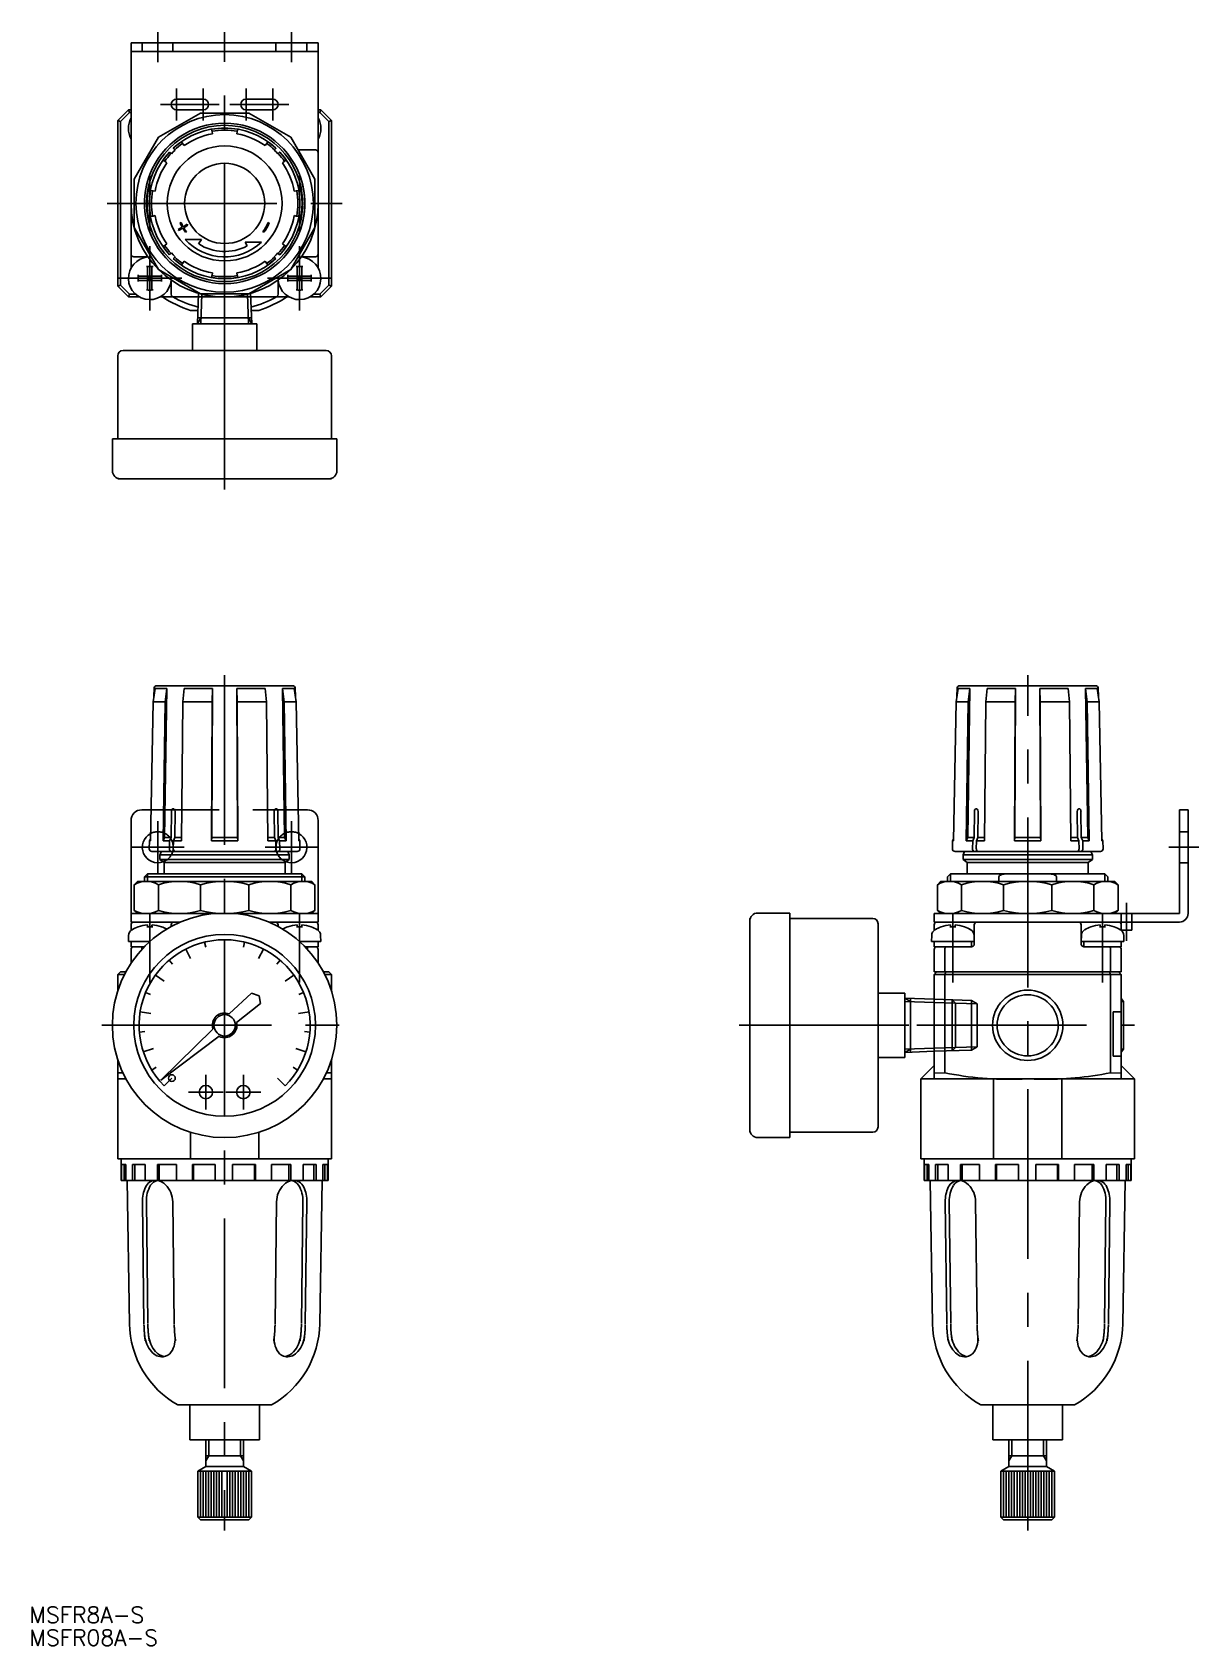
# Model space of a CAD drawing. Extents: x -36 to 182, y -116 to 186.
import ezdxf

# ---------------------------------------------------------------- set-up
doc = ezdxf.new("R2010")
doc.units = 0
doc.linetypes.add('CENTER', pattern=[50.8, 31.75, -6.35, 6.35, -6.35])
doc.linetypes.add('DASHED', pattern=[19.05, 12.7, -6.35])
doc.layers.get('0').update_dxf_attribs({"linetype": 'CONTINUOUS'})
doc.layers.add('CENTER', color=1, linetype='CENTER')
doc.styles.get("Standard").update_dxf_attribs({"font": 'txt.shx', "height": 3, "bigfont": 'bigfont.shx'})

msp = doc.modelspace()

# ---------------------------------------------------------------- texts
at = {"color": 7, "linetype": 'CONTINUOUS'}
for s, p in [('MSFR8A-S', (-36.5, -111.75)), ('MSFR08A-S', (-36.5, -116.02))]:
    msp.add_text(s, height=3, dxfattribs=at).set_placement(p)

# ---------------------------------------------------------------- linework, layer by layer
at = {"color": 7, "linetype": 'CONTINUOUS'}
for p, q in [((-17.5, 183.7), (17.5, 183.7)), ((-17.5, 183.7), (-17.5, 141.64)), ((-17.5, 182.1), (17.5, 182.1)), ((17.5, 183.7), (17.5, 141.64)), ((-9, 173.2), (-4, 173.2)), ((9, 173.2), (4, 173.2)), ((-18, 171.2), (-20, 169.2)), ((-20, 169.2), (-20, 138.2)), ((-19.5, 168.99), (-20, 169.2)), ((-19.5, 168.99), (-17.79, 170.7)), ((-19.5, 138.41), (-19.5, 168.99)), ((-17.5, 171.2), (-18, 171.2)), ((-18, 171.2), (-17.79, 170.7)), ((-17.79, 170.7), (-17.5, 170.7)), ((-12.37, 166.07), (-4.53, 170.6)), ((-9, 171.2), (-4, 171.2)), ((-4, 171.2), (-9, 171.2)), ((-4.53, 170.6), (4.53, 170.6)), ((9, 171.2), (4, 171.2)), ((9, 171.2), (4, 171.2)), ((4.53, 170.6), (12.37, 166.07)), ((18, 171.2), (17.5, 171.2)), ((17.5, 170.7), (17.79, 170.7)), ((17.79, 170.7), (18, 171.2)), ((17.79, 170.7), (19.5, 168.99)), ((20, 169.2), (18, 171.2)), ((20, 169.2), (19.5, 168.99)), ((19.5, 168.99), (19.5, 138.41)), ((20, 138.2), (20, 169.2)), ((-16.9, 158.23), (-12.37, 166.07)), ((-2.36, 167.11), (-2.44, 167.55)), ((-2.36, 167.11), (-2.29, 166.71)), ((2.29, 166.71), (2.36, 167.11)), ((2.44, 167.55), (2.36, 167.11)), ((12.37, 166.07), (16.9, 158.23)), ((-10.29, 163.29), (-10.31, 163.3)), ((-10.29, 163.29), (-10.03, 163.03)), ((-10.03, 163.03), (-9.97, 162.96)), ((-9.97, 162.96), (-9.62, 163.32)), ((-9.62, 163.32), (-9.26, 163.67)), ((-9.6, 164.01), (-9.59, 163.99)), ((-9.59, 163.99), (-9.32, 163.73)), ((-9.26, 163.67), (-9.32, 163.73)), ((-8.07, 165.22), (-7.81, 164.85)), ((-7.58, 164.52), (-7.81, 164.85)), ((7.81, 164.85), (7.58, 164.52)), ((7.81, 164.85), (8.07, 165.22)), ((9.32, 163.73), (9.26, 163.67)), ((9.26, 163.67), (9.62, 163.32)), ((9.32, 163.73), (9.59, 163.99)), ((9.59, 163.99), (9.6, 164.01)), ((9.62, 163.32), (9.97, 162.96)), ((9.97, 162.96), (10.03, 163.03)), ((10.03, 163.03), (10.29, 163.29)), ((10.31, 163.3), (10.29, 163.29)), ((13.74, 163.7), (17, 163.7)), ((-11.15, 161.51), (-11.52, 161.77)), ((-11.15, 161.51), (-10.82, 161.28)), ((10.82, 161.28), (11.15, 161.51)), ((11.52, 161.77), (11.15, 161.51)), ((-16.9, 158.23), (-16.9, 149.17)), ((-14, 159.09), (-14, 157.48)), ((-14, 157.48), (-14, 155.3)), ((14, 159.09), (14, 157.48)), ((14, 155.3), (14, 157.48)), ((16.9, 158.23), (16.9, 149.17)), ((-13.85, 156.14), (-13.4, 156.06)), ((-13.01, 155.99), (-13.4, 156.06)), ((13.4, 156.06), (13.01, 155.99)), ((13.4, 156.06), (13.85, 156.14)), ((-14, 152.1), (-14, 149.93)), ((-13.4, 151.34), (-13.85, 151.26)), ((-13.4, 151.34), (-13.01, 151.41)), ((13.01, 151.41), (13.4, 151.34)), ((13.85, 151.26), (13.4, 151.34)), ((14, 149.93), (14, 152.1)), ((-16.9, 149.17), (-12.37, 141.33)), ((-14, 149.93), (-14, 148.32)), ((-8.71, 148.79), (-7.93, 149.24)), ((-7.83, 149.06), (-8.61, 148.61)), ((-8.33, 150.04), (-8.16, 150.15)), ((-7.76, 149.34), (-6.98, 149.79)), ((-6.88, 149.61), (-7.66, 149.16)), ((-7.16, 148.41), (-7.33, 148.31)), ((7.33, 148.31), (7.16, 148.41)), ((8.16, 150.15), (8.33, 150.04)), ((12.37, 141.33), (16.9, 149.17)), ((14, 149.93), (14, 148.32)), ((-11.52, 145.63), (-11.15, 145.89)), ((-10.82, 146.12), (-11.15, 145.89)), ((-7.39, 146.97), (-4.32, 146.97)), ((-4.32, 146.97), (-4.86, 146.12)), ((4.21, 145.75), (3.83, 146.47)), ((3.83, 146.47), (6.9, 146.47)), ((11.15, 145.89), (10.82, 146.12)), ((11.15, 145.89), (11.52, 145.63)), ((-17.5, 144.2), (-17.5, 144.12)), ((-17, 143.7), (-14.36, 143.7)), ((-14.42, 141.89), (-14.42, 140.12)), ((-13.59, 140.12), (-13.59, 141.89)), ((-10.31, 144.1), (-10.29, 144.11)), ((-10.29, 144.11), (-10.03, 144.38)), ((-9.97, 144.44), (-10.03, 144.38)), ((-9.97, 144.44), (-9.62, 144.08)), ((-9.62, 144.08), (-9.26, 143.73)), ((-9.59, 143.41), (-9.6, 143.39)), ((-9.59, 143.41), (-9.32, 143.67)), ((-9.32, 143.67), (-9.26, 143.73)), ((-7.81, 142.55), (-8.07, 142.18)), ((-7.81, 142.55), (-7.58, 142.88)), ((7.58, 142.88), (7.81, 142.55)), ((8.07, 142.18), (7.81, 142.55)), ((9.26, 143.73), (9.62, 144.08)), ((9.26, 143.73), (9.32, 143.67)), ((9.32, 143.67), (9.59, 143.41)), ((9.6, 143.39), (9.59, 143.41)), ((9.62, 144.08), (9.97, 144.44)), ((10.03, 144.38), (9.97, 144.44)), ((10.03, 144.38), (10.29, 144.11)), ((10.29, 144.11), (10.31, 144.1)), ((13.58, 141.89), (13.58, 140.12)), ((14.36, 143.7), (17, 143.7)), ((14.41, 140.12), (14.41, 141.89)), ((17.5, 144.12), (17.5, 144.2)), ((17.5, 144.12), (17.5, 143.2)), ((-14.42, 140.12), (-16.19, 140.12)), ((-16.19, 139.29), (-14.42, 139.29)), ((-14, 139.7), (-14.42, 140.12)), ((-14.42, 140.12), (-14.42, 139.29)), ((-14.42, 140.12), (-13.59, 140.12)), ((-14.42, 139.29), (-14, 139.7)), ((-14, 139.7), (-14.42, 139.7)), ((-14.42, 139.29), (-14.42, 137.51)), ((-13.59, 139.29), (-14.42, 139.29)), ((-14, 139.7), (-14, 140.12)), ((-13.59, 140.12), (-14, 139.7)), ((-14, 139.29), (-14, 139.7)), ((-14, 139.7), (-13.59, 139.29)), ((-13.59, 139.7), (-14, 139.7)), ((-11.81, 140.12), (-13.59, 140.12)), ((-13.59, 139.29), (-13.59, 140.12)), ((-13.59, 139.29), (-11.81, 139.29)), ((-13.59, 137.51), (-13.59, 139.29)), ((-12.37, 141.33), (-4.53, 136.8)), ((-10, 139.34), (-10, 136.7)), ((-2.44, 139.85), (-2.36, 140.3)), ((-2.29, 140.69), (-2.36, 140.3)), ((2.36, 140.3), (2.29, 140.69)), ((2.36, 140.3), (2.44, 139.85)), ((4.53, 136.8), (12.37, 141.33)), ((10, 136.7), (10, 139.34)), ((13.58, 140.12), (11.81, 140.12)), ((11.81, 139.29), (13.58, 139.29)), ((14, 139.7), (13.58, 140.12)), ((13.58, 140.12), (13.58, 139.29)), ((13.58, 140.12), (14.41, 140.12)), ((13.58, 139.29), (14, 139.7)), ((14, 139.7), (13.58, 139.7)), ((13.58, 139.29), (13.58, 137.51)), ((14.41, 139.29), (13.58, 139.29)), ((14, 139.7), (14, 140.12)), ((14.41, 140.12), (14, 139.7)), ((14, 139.29), (14, 139.7)), ((14, 139.7), (14.41, 139.29)), ((14.41, 139.7), (14, 139.7)), ((16.19, 140.12), (14.41, 140.12)), ((14.41, 139.29), (14.41, 140.12)), ((14.41, 137.51), (14.41, 139.29)), ((14.41, 139.29), (16.19, 139.29)), ((-20, 138.2), (-19.5, 138.41)), ((-20, 138.2), (-18, 136.2)), ((-17.79, 136.7), (-19.5, 138.41)), ((-18, 136.2), (-17.79, 136.7)), ((-18, 136.2), (-15.94, 136.2)), ((-16.65, 136.7), (-17.79, 136.7)), ((-12.06, 136.2), (12.06, 136.2)), ((-9.58, 136.2), (-9.5, 136.2)), ((-4.86, 136.89), (-5.06, 131.2)), ((-4.53, 136.8), (4.53, 136.8)), ((4.86, 136.89), (5.06, 131.2)), ((9.5, 136.2), (9.58, 136.2)), ((15.94, 136.2), (18, 136.2)), ((17.79, 136.7), (16.65, 136.7)), ((19.5, 138.41), (17.79, 136.7)), ((18, 136.2), (17.79, 136.7)), ((18, 136.2), (20, 138.2)), ((20, 138.2), (19.5, 138.41)), ((-6.4, 133.7), (-4.94, 133.7)), ((4.94, 133.7), (6.4, 133.7)), ((-6, 131.2), (6, 131.2)), ((-6, 126.2), (-6, 131.2)), ((5.02, 132.27), (-5.02, 132.27)), ((6, 126.2), (6, 131.2)), ((-20, 109.7), (-20, 125.2)), ((-19, 126.2), (19, 126.2)), ((20, 109.7), (20, 125.2)), ((-21, 103.7), (-21, 109.7)), ((-21, 109.7), (21, 109.7)), ((21, 103.7), (21, 109.7)), ((-20, 102.2), (20, 102.2)), ((-12.71, 63.5), (12.71, 63.5)), ((137.52, 63.5), (162.94, 63.5)), ((-13.4, 60.49), (-13.85, 34.48)), ((-13.4, 60.49), (-13.01, 63)), ((-13.4, 60.49), (-11.15, 60.49)), ((-13.21, 63.01), (-13.23, 61.57)), ((-13.01, 63), (-10.82, 63)), ((-11.52, 34.48), (-11.15, 60.49)), ((-11.22, 35.09), (-10.82, 63)), ((-10.82, 63), (-11.15, 60.49)), ((-7.81, 60.49), (-8.07, 34.48)), ((-7.81, 60.49), (-7.58, 63)), ((-7.81, 60.49), (-2.36, 60.49)), ((-7.58, 63), (-2.29, 63)), ((-2.44, 34.48), (-2.36, 60.49)), ((-2.38, 35.09), (-2.29, 63)), ((-2.29, 63), (-2.36, 60.49)), ((2.29, 63), (7.58, 63)), ((2.29, 63), (2.38, 35.09)), ((2.36, 60.49), (2.29, 63)), ((2.36, 60.49), (7.81, 60.49)), ((2.36, 60.49), (2.44, 34.48)), ((7.58, 63), (7.81, 60.49)), ((8.07, 34.48), (7.81, 60.49)), ((10.82, 63), (13.01, 63)), ((10.82, 63), (11.22, 35.09)), ((11.15, 60.49), (10.82, 63)), ((11.15, 60.49), (13.4, 60.49)), ((11.15, 60.49), (11.52, 34.48)), ((13.01, 63), (13.4, 60.49)), ((13.21, 63.01), (13.23, 61.57)), ((13.85, 34.48), (13.4, 60.49)), ((136.82, 60.49), (136.38, 34.48)), ((136.82, 60.49), (137.22, 63)), ((136.82, 60.49), (139.08, 60.49)), ((137.02, 63.01), (136.99, 61.57)), ((137.22, 63), (139.41, 63)), ((138.71, 34.48), (139.08, 60.49)), ((139.01, 35.09), (139.41, 63)), ((139.41, 63), (139.08, 60.49)), ((142.42, 60.49), (142.16, 34.48)), ((142.42, 60.49), (142.65, 63)), ((142.42, 60.49), (147.86, 60.49)), ((142.65, 63), (147.93, 63)), ((147.79, 34.48), (147.86, 60.49)), ((147.85, 35.09), (147.93, 63)), ((147.93, 63), (147.86, 60.49)), ((152.59, 60.49), (152.52, 63)), ((152.52, 63), (152.61, 35.09)), ((152.52, 63), (157.8, 63)), ((152.59, 60.49), (152.67, 34.48)), ((152.59, 60.49), (158.04, 60.49)), ((157.8, 63), (158.04, 60.49)), ((158.3, 34.48), (158.04, 60.49)), ((161.38, 60.49), (161.05, 63)), ((161.05, 63), (161.45, 35.09)), ((161.05, 63), (163.24, 63)), ((161.38, 60.49), (161.75, 34.48)), ((161.38, 60.49), (163.63, 60.49)), ((163.24, 63), (163.63, 60.49)), ((163.44, 63.01), (163.46, 61.57)), ((164.08, 34.48), (163.63, 60.49)), ((-15.5, 40.3), (-13.75, 40.3)), ((-9.97, 40), (-10.03, 35.09)), ((-9.32, 35.09), (-9.26, 40)), ((9.26, 40), (9.32, 35.09)), ((10.03, 35.09), (9.97, 40)), ((13.75, 40.3), (15.5, 40.3)), ((140.26, 40), (140.2, 35.09)), ((140.9, 35.09), (140.96, 40)), ((159.49, 40), (159.55, 35.09)), ((160.26, 35.09), (160.2, 40)), ((178.63, 40.3), (180.23, 40.3)), ((178.63, 40.3), (178.63, 20.9)), ((180.23, 40.3), (180.23, 20.9)), ((-17.5, 38.3), (-17.5, 19.3)), ((17.5, 38.3), (17.5, 19.3)), ((-14.07, 34.48), (-14.09, 33.01)), ((-13.85, 34.84), (-14.07, 34.48)), ((-14.07, 34.48), (-13.85, 34.48)), ((-11.52, 34.48), (-11.22, 35.09)), ((-11.52, 34.48), (-10.29, 34.48)), ((-11.22, 35.09), (-10.03, 35.09)), ((-10.31, 33.01), (-10.29, 34.48)), ((-10.29, 34.48), (-10.03, 35.09)), ((-9.59, 34.48), (-9.6, 33.01)), ((-9.59, 34.48), (-9.32, 35.09)), ((-9.59, 34.48), (-8.07, 34.48)), ((-9.32, 35.09), (-8.06, 35.09)), ((-2.44, 34.48), (-2.38, 35.09)), ((-2.44, 34.48), (2.44, 34.48)), ((-2.38, 35.09), (2.38, 35.09)), ((2.38, 35.09), (2.44, 34.48)), ((8.06, 35.09), (9.32, 35.09)), ((8.07, 34.48), (9.59, 34.48)), ((9.32, 35.09), (9.59, 34.48)), ((9.6, 33.01), (9.59, 34.48)), ((10.03, 35.09), (11.22, 35.09)), ((10.03, 35.09), (10.29, 34.48)), ((10.29, 34.48), (11.52, 34.48)), ((10.29, 34.48), (10.31, 33.01)), ((11.22, 35.09), (11.52, 34.48)), ((13.85, 34.84), (14.07, 34.48)), ((13.85, 34.48), (14.07, 34.48)), ((14.07, 34.48), (14.09, 33.01)), ((136.16, 34.48), (136.14, 33.01)), ((136.38, 34.84), (136.16, 34.48)), ((136.16, 34.48), (136.38, 34.48)), ((138.71, 34.48), (139.01, 35.09)), ((138.71, 34.48), (139.94, 34.48)), ((139.01, 35.09), (140.2, 35.09)), ((139.92, 33.01), (139.94, 34.48)), ((139.94, 34.48), (140.2, 35.09)), ((140.64, 34.48), (140.62, 33.01)), ((140.64, 34.48), (140.9, 35.09)), ((140.64, 34.48), (142.16, 34.48)), ((140.9, 35.09), (142.17, 35.09)), ((147.79, 34.48), (147.85, 35.09)), ((147.79, 34.48), (152.67, 34.48)), ((147.85, 35.09), (152.61, 35.09)), ((152.61, 35.09), (152.67, 34.48)), ((158.29, 35.09), (159.55, 35.09)), ((158.3, 34.48), (159.81, 34.48)), ((159.55, 35.09), (159.81, 34.48)), ((159.83, 33.01), (159.81, 34.48)), ((160.26, 35.09), (160.52, 34.48)), ((160.26, 35.09), (161.45, 35.09)), ((160.52, 34.48), (160.54, 33.01)), ((160.52, 34.48), (161.75, 34.48)), ((161.45, 35.09), (161.75, 34.48)), ((164.07, 34.84), (164.29, 34.48)), ((164.08, 34.48), (164.29, 34.48)), ((164.29, 34.48), (164.32, 33.01)), ((-13.59, 32.5), (13.59, 32.5)), ((-12.1, 31.91), (-11.83, 32.5)), ((-12.1, 31.91), (12.1, 31.91)), ((-12.1, 31.91), (-12.1, 31.03)), ((12.1, 31.03), (-12.1, 31.03)), ((-12.1, 31.03), (-11.3, 30.47)), ((-11.3, 30.47), (11.3, 30.47)), ((-11.3, 30.47), (-11.3, 28.3)), ((12.1, 31.03), (11.3, 30.47)), ((11.3, 30.47), (11.3, 28.3)), ((12.1, 31.91), (11.83, 32.5)), ((12.1, 31.91), (12.1, 31.03)), ((140.27, 32.5), (136.64, 32.5)), ((138.13, 31.91), (138.4, 32.5)), ((138.13, 31.91), (162.33, 31.91)), ((138.13, 31.91), (138.13, 31.03)), ((162.33, 31.03), (138.13, 31.03)), ((138.13, 31.03), (138.93, 30.47)), ((138.93, 30.47), (161.53, 30.47)), ((138.93, 30.47), (138.93, 28.3)), ((140.97, 32.5), (140.27, 32.5)), ((159.48, 32.5), (140.98, 32.5)), ((146.45, 32.5), (154, 32.5)), ((160.19, 32.5), (159.48, 32.5)), ((163.82, 32.5), (160.19, 32.5)), ((162.33, 31.03), (161.53, 30.47)), ((161.53, 30.47), (161.53, 28.3)), ((162.33, 31.91), (162.06, 32.5)), ((162.33, 31.91), (162.33, 31.03)), ((-15, 27.76), (-14.46, 28.3)), ((-15, 27.76), (15, 27.76)), ((-15, 27.76), (-15, 26.9)), ((-14.46, 28.3), (14.46, 28.3)), ((-9.96, 28.3), (-13.59, 28.3)), ((-9.26, 28.3), (-9.96, 28.3)), ((9.25, 28.3), (-9.25, 28.3)), ((9.96, 28.3), (9.26, 28.3)), ((13.59, 28.3), (9.96, 28.3)), ((15, 27.76), (14.46, 28.3)), ((15, 27.76), (15, 26.9)), ((135.23, 27.76), (135.77, 28.3)), ((135.23, 27.76), (135.23, 26.9)), ((135.77, 28.3), (146.45, 28.3)), ((144.84, 26.9), (144.84, 27.8)), ((146.45, 28.3), (154, 28.3)), ((154, 28.3), (164.69, 28.3)), ((155.61, 27.8), (155.61, 26.9)), ((165.23, 27.76), (164.69, 28.3)), ((165.23, 27.76), (165.23, 26.9)), ((-16.9, 26.3), (-16.3, 26.9)), ((-16.9, 26.3), (-16.9, 21.5)), ((-16.3, 26.9), (16.3, 26.9)), ((-12.37, 26.3), (-12.37, 21.5)), ((-4.53, 26.3), (-4.53, 21.5)), ((4.53, 26.3), (4.53, 21.5)), ((12.37, 26.3), (12.37, 21.5)), ((16.3, 26.9), (16.9, 26.3)), ((16.9, 26.3), (16.9, 21.5)), ((133.33, 26.3), (133.93, 26.9)), ((133.33, 26.3), (133.33, 21.5)), ((133.93, 26.9), (166.53, 26.9)), ((137.86, 26.3), (137.86, 21.5)), ((145.7, 26.3), (145.7, 21.5)), ((154.76, 26.3), (154.76, 21.5)), ((162.6, 26.3), (162.6, 21.5)), ((166.53, 26.9), (167.13, 26.3)), ((167.13, 26.3), (167.13, 21.5)), ((-16.9, 21.5), (-16.3, 20.9)), ((16.9, 21.5), (16.3, 20.9)), ((133.33, 21.5), (133.93, 20.9)), ((167.13, 21.5), (166.53, 20.9)), ((-17.5, 20.9), (17.5, 20.9)), ((-8.28, 19.3), (-17.5, 19.3)), ((-17.5, 18.8), (-17.5, 17.78)), ((-16.2, 18.42), (-16.19, 18.41)), ((-14.42, 18.77), (-14.42, 18.41)), ((-13.59, 18.41), (-13.59, 18.77)), ((-11.81, 18.41), (-11.8, 18.42)), ((-10, 18.8), (-10, 18.47)), ((17.5, 19.3), (8.28, 19.3)), ((10, 18.47), (10, 18.8)), ((11.8, 18.42), (11.81, 18.41)), ((13.58, 18.77), (13.58, 18.41)), ((14.41, 18.41), (14.41, 18.77)), ((16.19, 18.41), (16.2, 18.42)), ((17.5, 17.78), (17.5, 18.8)), ((98.23, 20), (98.23, -20)), ((99.73, 21), (105.73, 21)), ((105.73, 21), (105.73, -21)), ((105.73, 20), (121.23, 20)), ((122.23, 19), (122.23, -19)), ((132.73, 20.9), (178.63, 20.9)), ((132.73, 20.9), (132.73, 19.3)), ((132.73, 19.3), (178.63, 19.3)), ((132.73, 18.8), (132.73, 17.78)), ((135.53, 19.3), (133.23, 19.3)), ((133.93, 20.9), (166.53, 20.9)), ((134.03, 18.42), (134.04, 18.41)), ((135.53, 19.3), (140.73, 19.3)), ((135.81, 18.77), (135.81, 18.41)), ((136.64, 18.41), (136.64, 18.77)), ((138.42, 18.41), (138.43, 18.42)), ((140.23, 18.8), (140.23, 15.2)), ((146.07, 19.3), (140.73, 19.3)), ((146.07, 19.3), (150.23, 19.3)), ((167.23, 19.3), (150.23, 19.3)), ((160.23, 15.2), (160.23, 18.8)), ((162.03, 18.42), (162.04, 18.41)), ((163.81, 18.77), (163.81, 18.41)), ((164.64, 18.41), (164.64, 18.77)), ((166.42, 18.41), (166.43, 18.42)), ((167.73, 19.3), (167.73, 17.8)), ((167.73, 17.76), (167.73, 18.8)), ((169.73, 19.3), (169.73, 17.8)), ((-17.96, 16.81), (-18, 15.7)), ((-13.95, 15.7), (-18, 15.7)), ((-17.5, 15.7), (-17.5, 14.7)), ((-3.74, 15.56), (-3.5, 14.59)), ((0, 16), (0, 14)), ((3.74, 15.56), (3.5, 14.59)), ((18, 15.7), (13.95, 15.7)), ((17.5, 15.7), (17.5, 14.7)), ((17.96, 16.81), (18, 15.7)), ((132.27, 16.81), (132.23, 15.7)), ((140.23, 15.7), (132.23, 15.7)), ((132.73, 15.7), (132.73, 14.7)), ((139.73, 15.7), (139.73, 14.7)), ((140.19, 16.81), (140.23, 15.7)), ((160.27, 16.81), (160.23, 15.7)), ((168.23, 15.7), (160.23, 15.7)), ((160.73, 15.7), (160.73, 14.7)), ((167.73, 17.8), (169.73, 17.8)), ((167.73, 15.7), (167.73, 14.7)), ((168.19, 16.81), (168.23, 15.7)), ((-15, 14.7), (-17.5, 14.7)), ((-17.5, 14.2), (-17.5, 11.61)), ((-15.5, 14.17), (-15.5, 14.2)), ((-10.39, 12.17), (-9.74, 11.41)), ((-7.26, 14.26), (-6.36, 12.47)), ((7.26, 14.26), (6.36, 12.47)), ((10.39, 12.17), (9.74, 11.41)), ((17.5, 14.7), (15, 14.7)), ((15.5, 14.2), (15.5, 14.17)), ((17.5, 11.61), (17.5, 14.2)), ((139.73, 14.7), (132.73, 14.7)), ((132.73, 14.2), (132.73, 10)), ((134.73, 10), (134.73, 14.2)), ((167.73, 14.7), (160.73, 14.7)), ((165.73, 14.2), (165.73, 10)), ((167.73, 10), (167.73, 14.2)), ((-20, 9.5), (-19.5, 10)), ((-20, 9.5), (-20, 6.4)), ((-20, 9.5), (-18.73, 9.5)), ((-18.47, 10), (-19.5, 10)), ((-12.94, 9.4), (-11.33, 8.23)), ((12.94, 9.4), (11.33, 8.23)), ((19.5, 10), (18.47, 10)), ((18.73, 9.5), (20, 9.5)), ((20, 9.5), (19.5, 10)), ((20, 6.4), (20, 9.5)), ((132.73, 9.5), (133.23, 10)), ((132.73, 10), (133.23, 10)), ((132.73, 9.5), (134.73, 9.5)), ((132.73, 9.5), (132.73, -10)), ((134.94, 10), (133.23, 10)), ((134.73, 9.5), (134.94, 10)), ((134.73, -8.87), (134.73, 9.5)), ((134.73, 9.5), (165.73, 9.5)), ((165.52, 10), (134.94, 10)), ((165.73, 9.5), (165.52, 10)), ((167.23, 10), (165.52, 10)), ((165.73, 9.5), (165.73, -8.87)), ((165.73, 9.5), (167.73, 9.5)), ((167.23, 10), (167.73, 9.5)), ((167.23, 10), (167.73, 10)), ((167.73, -10), (167.73, 9.5)), ((-14.78, 6.12), (-13.86, 5.74)), ((0, 8.1), (0, 9)), ((0, 6), (0, 6.9)), ((14.78, 6.12), (13.86, 5.74)), ((0.85, 2.14), (5.03, 6.03)), ((2.24, 0.51), (6.73, 4.06)), ((5.03, 6.03), (6.45, 5.54)), ((6.73, 4.06), (6.45, 5.54)), ((122.23, 6), (127.23, 6)), ((127.23, 6), (127.23, -6)), ((132.73, 4.86), (127.23, 5.06)), ((128.3, -5.02), (128.3, 5.02)), ((168.18, 4.43), (167.73, 5)), ((167.73, 4.41), (168.18, 4.43)), ((168.18, 4.43), (168.18, -4.43)), ((-15.8, 2.5), (-13.83, 2.19)), ((15.8, 2.5), (13.83, 2.19)), ((166.23, 2.5), (167.73, 2.5)), ((166.23, -5.8), (166.23, 2.5)), ((-15.95, -1.26), (-14.95, -1.18)), ((-11.92, -10.23), (-2.19, -0.69)), ((-11.92, -10.23), (-1.01, -2.06)), ((15.95, -1.26), (14.95, -1.18)), ((-15.22, -4.94), (-13.31, -4.33)), ((15.22, -4.94), (13.31, -4.33)), ((122.23, -6), (127.23, -6)), ((132.73, -4.86), (127.23, -5.06)), ((167.73, -5.8), (166.23, -5.8)), ((167.73, -4.41), (168.18, -4.43)), ((167.73, -5), (168.18, -4.43)), ((-20, -6.4), (-20, -8.87)), ((-20, -8.87), (-20, -10)), ((-20, -8.88), (-19.02, -8.9)), ((-13.64, -8.36), (-12.79, -7.84)), ((13.64, -8.36), (12.79, -7.84)), ((19.02, -8.9), (20, -8.88)), ((20, -8.87), (20, -6.4)), ((20, -8.87), (20, -10)), ((132.73, -7.5), (130.23, -10)), ((132.73, -8.92), (134.73, -8.88)), ((165.73, -8.88), (167.73, -8.92)), ((167.73, -7.5), (170.23, -10)), ((-20, -10), (-18.47, -10)), ((-20, -10), (-20, -25)), ((-11.31, -11.31), (-9.9, -9.9)), ((11.31, -11.31), (9.9, -9.9)), ((18.47, -10), (20, -10)), ((20, -25), (20, -10)), ((130.23, -10), (130.23, -25)), ((130.23, -10), (143.83, -10)), ((143.83, -25), (143.83, -10)), ((150.23, -10), (143.83, -10)), ((156.63, -10), (150.23, -10)), ((150.23, -10), (150.57, -10.01)), ((156.63, -10), (156.63, -25)), ((156.63, -10), (170.23, -10)), ((170.23, -25), (170.23, -10)), ((-6.4, -25), (-6.4, -20)), ((6.4, -20), (6.4, -25)), ((99.73, -21), (105.73, -21)), ((105.73, -20), (121.23, -20)), ((-6.4, -25), (-20, -25)), ((-19.35, -29), (-19.35, -25)), ((-18.47, -26), (-19.29, -26)), ((-19.29, -29), (-19.29, -26)), ((-18.79, -29), (-18.79, -26)), ((-18.47, -26), (-18.47, -29)), ((-14.86, -26), (-17.25, -26)), ((-17.25, -29), (-17.25, -26)), ((-16.79, -29), (-16.79, -26)), ((-14.86, -26), (-14.86, -29)), ((-8.99, -26), (-12.58, -26)), ((-12.58, -29), (-12.58, -26)), ((-12.23, -29), (-12.23, -26)), ((-8.99, -26), (-8.99, -29)), ((6.4, -25), (-6.4, -25)), ((-1.75, -26), (-6, -26)), ((-6, -29), (-6, -26)), ((-5.8, -29), (-5.8, -26)), ((-1.75, -26), (-1.75, -29)), ((5.76, -26), (1.5, -26)), ((1.5, -29), (1.5, -26)), ((5.57, -29), (5.57, -26)), ((5.76, -26), (5.76, -29)), ((20, -25), (6.4, -25)), ((12.39, -26), (8.77, -26)), ((8.77, -29), (8.77, -26)), ((12.03, -29), (12.03, -26)), ((12.39, -26), (12.39, -29)), ((17.13, -26), (14.7, -26)), ((14.7, -29), (14.7, -26)), ((16.67, -29), (16.67, -26)), ((17.13, -26), (17.13, -29)), ((19.27, -26), (18.4, -26)), ((18.4, -29), (18.4, -26)), ((18.77, -29), (18.77, -26)), ((19.27, -26), (19.27, -29)), ((19.35, -29), (19.35, -25)), ((143.83, -25), (130.23, -25)), ((130.88, -29), (130.88, -25)), ((130.94, -29), (130.94, -26)), ((131.75, -26), (130.94, -26)), ((131.44, -29), (131.44, -26)), ((131.75, -26), (131.75, -29)), ((132.98, -29), (132.98, -26)), ((135.36, -26), (132.98, -26)), ((133.44, -29), (133.44, -26)), ((135.36, -26), (135.36, -29)), ((137.65, -29), (137.65, -26)), ((141.24, -26), (137.65, -26)), ((138, -29), (138, -26)), ((141.24, -26), (141.24, -29)), ((156.63, -25), (143.83, -25)), ((144.23, -29), (144.23, -26)), ((148.48, -26), (144.23, -26)), ((144.42, -29), (144.42, -26)), ((148.48, -26), (148.48, -29)), ((151.73, -29), (151.73, -26)), ((155.99, -26), (151.73, -26)), ((155.79, -29), (155.79, -26)), ((155.99, -26), (155.99, -29)), ((170.23, -25), (156.63, -25)), ((159, -29), (159, -26)), ((162.62, -26), (159, -26)), ((162.26, -29), (162.26, -26)), ((162.62, -26), (162.62, -29)), ((164.93, -29), (164.93, -26)), ((167.36, -26), (164.93, -26)), ((166.9, -29), (166.9, -26)), ((167.36, -26), (167.36, -29)), ((168.63, -29), (168.63, -26)), ((169.5, -26), (168.63, -26)), ((169, -29), (169, -26)), ((169.5, -26), (169.5, -29)), ((169.58, -29), (169.58, -25)), ((-19.29, -29), (-19.35, -29)), ((-18.79, -29), (-19.29, -29)), ((-18.79, -29), (-18.47, -29)), ((-17.25, -29), (-18.47, -29)), ((-17.8, -55.8), (-18.25, -29)), ((-16.79, -29), (-17.25, -29)), ((-16.79, -29), (-14.86, -29)), ((-12.58, -29), (-14.86, -29)), ((-12.23, -29), (-12.58, -29)), ((-12.23, -29), (-8.99, -29)), ((-6, -29), (-8.99, -29)), ((-5.8, -29), (-6, -29)), ((-5.8, -29), (-1.75, -29)), ((1.5, -29), (-1.75, -29)), ((1.5, -29), (5.57, -29)), ((5.76, -29), (5.57, -29)), ((8.77, -29), (5.76, -29)), ((8.77, -29), (12.03, -29)), ((12.39, -29), (12.03, -29)), ((14.7, -29), (12.39, -29)), ((14.7, -29), (16.67, -29)), ((17.13, -29), (16.67, -29)), ((18.4, -29), (17.13, -29)), ((17.8, -55.8), (18.25, -29)), ((18.4, -29), (18.77, -29)), ((19.27, -29), (18.77, -29)), ((19.35, -29), (19.27, -29)), ((169.58, -29), (130.88, -29)), ((132.43, -55.8), (131.98, -29)), ((137.69, -29.03), (137.69, -29)), ((168.03, -55.8), (168.48, -29)), ((-15.37, -33), (-15.09, -55.8)), ((-14.63, -33), (-14.36, -55.77)), ((-9.71, -33), (-9.43, -55.8)), ((9.71, -33), (9.43, -55.8)), ((14.63, -33), (14.36, -55.77)), ((15.37, -33), (15.09, -55.8)), ((134.82, -33), (135.1, -55.8)), ((135.56, -33), (135.82, -55.77)), ((140.47, -33), (140.75, -55.8)), ((159.95, -33), (159.67, -55.8)), ((164.87, -33), (164.6, -55.77)), ((165.61, -33), (165.33, -55.8)), ((8.75, -71), (-8.75, -71)), ((-6.5, -77.5), (-6.5, -71)), ((6.5, -77.5), (6.5, -71)), ((158.98, -71), (141.48, -71)), ((143.73, -77.5), (143.73, -71)), ((156.73, -77.5), (156.73, -71)), ((6.5, -77.5), (-6.5, -77.5)), ((-3.5, -77.5), (-3.5, -82.5)), ((3.5, -77.5), (3.5, -82.5)), ((156.73, -77.5), (143.73, -77.5)), ((146.73, -77.5), (146.73, -82.5)), ((153.73, -77.5), (153.73, -82.5)), ((-3.5, -80.5), (3.5, -80.5)), ((146.73, -80.5), (153.73, -80.5)), ((-5, -83.37), (-3.5, -82.5)), ((-5, -83.37), (-5, -92)), ((5, -83.37), (-5, -83.37)), ((-4.5, -83.37), (-4.5, -92)), ((-4, -83.37), (-4, -92)), ((-3.5, -82.5), (3.5, -82.5)), ((-3.5, -83.37), (-3.5, -92)), ((-3, -83.37), (-3, -92)), ((-2.5, -83.37), (-2.5, -92)), ((-2, -83.37), (-2, -92)), ((-1.5, -83.37), (-1.5, -92)), ((-1, -83.37), (-1, -92)), ((-0.5, -83.37), (-0.5, -92)), ((0.5, -83.37), (0.5, -92)), ((1, -83.37), (1, -92)), ((1.5, -83.37), (1.5, -92)), ((2, -83.37), (2, -92)), ((2.5, -83.37), (2.5, -92)), ((3, -83.37), (3, -92)), ((5, -83.37), (3.5, -82.5)), ((3.5, -83.37), (3.5, -92)), ((4, -83.37), (4, -92)), ((4.5, -83.37), (4.5, -92)), ((5, -83.37), (5, -92)), ((145.23, -83.37), (146.73, -82.5)), ((155.23, -83.37), (145.23, -83.37)), ((145.23, -83.37), (145.23, -92)), ((145.73, -83.37), (145.73, -92)), ((146.23, -83.37), (146.23, -92)), ((146.73, -82.5), (153.73, -82.5)), ((146.73, -83.37), (146.73, -92)), ((147.23, -83.37), (147.23, -92)), ((147.73, -83.37), (147.73, -92)), ((148.23, -83.37), (148.23, -92)), ((148.73, -83.37), (148.73, -92)), ((149.23, -83.37), (149.23, -92)), ((149.73, -83.37), (149.73, -92)), ((150.73, -83.37), (150.73, -92)), ((151.23, -83.37), (151.23, -92)), ((151.73, -83.37), (151.73, -92)), ((152.23, -83.37), (152.23, -92)), ((152.73, -83.37), (152.73, -92)), ((153.23, -83.37), (153.23, -92)), ((155.23, -83.37), (153.73, -82.5)), ((153.73, -83.37), (153.73, -92)), ((154.23, -83.37), (154.23, -92)), ((154.73, -83.37), (154.73, -92)), ((155.23, -83.37), (155.23, -92)), ((-4.5, -92.5), (-5, -92)), ((-5, -92), (5, -92)), ((-4.5, -92.5), (4.5, -92.5)), ((4.5, -92.5), (5, -92)), ((145.23, -92), (155.23, -92)), ((145.73, -92.5), (145.23, -92)), ((145.73, -92.5), (154.73, -92.5)), ((154.73, -92.5), (155.23, -92))]:
    msp.add_line(p, q, dxfattribs=at)
at = {"color": 3, "linetype": 'DASHED'}
for p, q in [((-15.4, 183.7), (-15.4, 182.1)), ((-9.67, 183.7), (-9.67, 182.1)), ((9.6, 182.1), (9.6, 183.7)), ((15.4, 182.1), (15.4, 183.7)), ((-13.75, 40.3), (13.75, 40.3)), ((180.23, 36.2), (178.63, 36.2)), ((180.23, 30.4), (178.63, 30.4)), ((167.73, 20.9), (167.73, 19.3)), ((169.73, 20.9), (169.73, 19.3)), ((139.73, 4.62), (132.73, 4.86)), ((140.8, 4), (132.73, 4.28)), ((136.1, -4.75), (136.1, 4.75)), ((136.1, 4.75), (136.7, 4.14)), ((136.7, -4.14), (136.7, 4.14)), ((139.73, -4.62), (139.73, 4.62)), ((140.8, 4), (139.73, 4.62)), ((140.8, -4), (140.8, 4)), ((140.8, -4), (132.73, -4.28)), ((139.73, -4.62), (132.73, -4.86)), ((136.1, -4.75), (136.7, -4.14)), ((140.8, -4), (139.73, -4.62))]:
    msp.add_line(p, q, dxfattribs=at)
at = {"color": 3, "linetype": 'CONTINUOUS'}
for p, q in [((-4.28, 136.73), (-4.48, 131.2)), ((4.28, 136.73), (4.48, 131.2)), ((-4.44, 132.27), (-5.06, 131.2)), ((4.44, 132.27), (5.06, 131.2)), ((-14.46, 28.3), (-14.46, 26.9)), ((14.46, 28.3), (14.46, 26.9)), ((135.77, 28.3), (135.77, 26.9)), ((164.69, 28.3), (164.69, 26.9)), ((128.3, 4.44), (127.23, 5.06)), ((132.73, 4.28), (127.23, 4.48)), ((132.73, -4.28), (127.23, -4.48)), ((128.3, -4.44), (127.23, -5.06)), ((-2.96, -77.5), (-2.96, -80.5)), ((2.96, -77.5), (2.96, -80.5)), ((147.27, -77.5), (147.27, -80.5)), ((153.19, -77.5), (153.19, -80.5)), ((-3.5, -81.44), (-2.96, -80.5)), ((3.5, -81.44), (2.96, -80.5)), ((146.73, -81.44), (147.27, -80.5)), ((153.73, -81.44), (153.19, -80.5))]:
    msp.add_line(p, q, dxfattribs=at)
at = {"color": 7, "linetype": 'CONTINUOUS'}
for points in [[(-13.37, 141.88, 0), (-13.38, 141.88, 0), (-13.39, 141.88, 0), (-13.4, 141.88, 0), (-13.41, 141.88, 0), (-13.42, 141.88, 0), (-13.43, 141.88, 0), (-13.44, 141.88, 0), (-13.45, 141.88, 0), (-13.46, 141.88, 0), (-13.47, 141.89, 0), (-13.48, 141.89, 0), (-13.49, 141.89, 0), (-13.5, 141.89, 0), (-13.51, 141.89, 0), (-13.52, 141.89, 0), (-13.53, 141.89, 0), (-13.54, 141.89, 0), (-13.55, 141.89, 0), (-13.56, 141.89, 0), (-13.57, 141.89, 0), (-13.58, 141.89, 0), (-13.59, 141.89, 0), (-13.6, 141.89, 0), (-13.61, 141.89, 0), (-13.62, 141.89, 0), (-13.63, 141.89, 0), (-13.64, 141.89, 0), (-13.65, 141.89, 0), (-13.66, 141.89, 0), (-13.67, 141.9, 0), (-13.68, 141.9, 0), (-13.69, 141.9, 0), (-13.7, 141.9, 0), (-13.71, 141.9, 0), (-13.72, 141.9, 0), (-13.73, 141.9, 0), (-13.74, 141.9, 0), (-13.75, 141.9, 0), (-13.75, 141.9, 0), (-13.76, 141.9, 0), (-13.77, 141.9, 0), (-13.78, 141.9, 0), (-13.79, 141.9, 0), (-13.8, 141.9, 0), (-13.81, 141.9, 0), (-13.82, 141.9, 0), (-13.83, 141.9, 0), (-13.84, 141.9, 0), (-13.85, 141.9, 0), (-13.86, 141.9, 0), (-13.87, 141.9, 0), (-13.88, 141.9, 0), (-13.89, 141.9, 0), (-13.9, 141.9, 0), (-13.91, 141.9, 0), (-13.92, 141.9, 0), (-13.93, 141.9, 0), (-13.94, 141.9, 0), (-13.95, 141.9, 0), (-13.96, 141.9, 0), (-13.97, 141.9, 0), (-13.98, 141.9, 0), (-13.99, 141.9, 0), (-14, 141.9, 0), (-14.01, 141.9, 0), (-14.02, 141.9, 0), (-14.03, 141.9, 0), (-14.04, 141.9, 0), (-14.05, 141.9, 0), (-14.06, 141.9, 0), (-14.07, 141.9, 0), (-14.08, 141.9, 0), (-14.09, 141.9, 0), (-14.1, 141.9, 0), (-14.11, 141.9, 0), (-14.12, 141.9, 0), (-14.13, 141.9, 0), (-14.14, 141.9, 0), (-14.15, 141.9, 0), (-14.16, 141.9, 0), (-14.17, 141.9, 0), (-14.18, 141.9, 0), (-14.19, 141.9, 0), (-14.2, 141.9, 0), (-14.21, 141.9, 0), (-14.22, 141.9, 0), (-14.23, 141.9, 0), (-14.24, 141.9, 0), (-14.25, 141.9, 0), (-14.25, 141.9, 0), (-14.26, 141.9, 0), (-14.27, 141.9, 0), (-14.28, 141.9, 0), (-14.29, 141.9, 0), (-14.3, 141.9, 0), (-14.31, 141.9, 0), (-14.32, 141.9, 0), (-14.33, 141.9, 0), (-14.34, 141.89, 0), (-14.35, 141.89, 0), (-14.36, 141.89, 0), (-14.37, 141.89, 0), (-14.38, 141.89, 0), (-14.39, 141.89, 0), (-14.4, 141.89, 0), (-14.41, 141.89, 0), (-14.42, 141.89, 0), (-14.43, 141.89, 0), (-14.44, 141.89, 0), (-14.45, 141.89, 0), (-14.46, 141.89, 0), (-14.47, 141.89, 0), (-14.48, 141.89, 0), (-14.49, 141.89, 0), (-14.5, 141.89, 0), (-14.51, 141.89, 0), (-14.52, 141.89, 0), (-14.53, 141.89, 0), (-14.54, 141.88, 0), (-14.55, 141.88, 0), (-14.56, 141.88, 0), (-14.57, 141.88, 0), (-14.58, 141.88, 0), (-14.59, 141.88, 0), (-14.6, 141.88, 0), (-14.61, 141.88, 0), (-14.62, 141.88, 0), (-14.63, 141.88, 0)], [(14.63, 141.88, 0), (14.62, 141.88, 0), (14.61, 141.88, 0), (14.6, 141.88, 0), (14.59, 141.88, 0), (14.58, 141.88, 0), (14.57, 141.88, 0), (14.56, 141.88, 0), (14.55, 141.88, 0), (14.54, 141.88, 0), (14.53, 141.89, 0), (14.52, 141.89, 0), (14.51, 141.89, 0), (14.5, 141.89, 0), (14.49, 141.89, 0), (14.48, 141.89, 0), (14.47, 141.89, 0), (14.46, 141.89, 0), (14.45, 141.89, 0), (14.44, 141.89, 0), (14.43, 141.89, 0), (14.42, 141.89, 0), (14.41, 141.89, 0), (14.4, 141.89, 0), (14.39, 141.89, 0), (14.38, 141.89, 0), (14.37, 141.89, 0), (14.36, 141.89, 0), (14.35, 141.89, 0), (14.34, 141.89, 0), (14.33, 141.9, 0), (14.32, 141.9, 0), (14.31, 141.9, 0), (14.3, 141.9, 0), (14.29, 141.9, 0), (14.28, 141.9, 0), (14.27, 141.9, 0), (14.26, 141.9, 0), (14.25, 141.9, 0), (14.25, 141.9, 0), (14.24, 141.9, 0), (14.23, 141.9, 0), (14.22, 141.9, 0), (14.21, 141.9, 0), (14.2, 141.9, 0), (14.19, 141.9, 0), (14.18, 141.9, 0), (14.17, 141.9, 0), (14.16, 141.9, 0), (14.15, 141.9, 0), (14.14, 141.9, 0), (14.13, 141.9, 0), (14.12, 141.9, 0), (14.11, 141.9, 0), (14.1, 141.9, 0), (14.09, 141.9, 0), (14.08, 141.9, 0), (14.07, 141.9, 0), (14.06, 141.9, 0), (14.05, 141.9, 0), (14.04, 141.9, 0), (14.03, 141.9, 0), (14.02, 141.9, 0), (14.01, 141.9, 0), (14, 141.9, 0), (13.99, 141.9, 0), (13.98, 141.9, 0), (13.97, 141.9, 0), (13.96, 141.9, 0), (13.95, 141.9, 0), (13.94, 141.9, 0), (13.93, 141.9, 0), (13.92, 141.9, 0), (13.91, 141.9, 0), (13.9, 141.9, 0), (13.89, 141.9, 0), (13.88, 141.9, 0), (13.87, 141.9, 0), (13.86, 141.9, 0), (13.85, 141.9, 0), (13.84, 141.9, 0), (13.83, 141.9, 0), (13.82, 141.9, 0), (13.81, 141.9, 0), (13.8, 141.9, 0), (13.79, 141.9, 0), (13.78, 141.9, 0), (13.77, 141.9, 0), (13.76, 141.9, 0), (13.75, 141.9, 0), (13.75, 141.9, 0), (13.74, 141.9, 0), (13.73, 141.9, 0), (13.72, 141.9, 0), (13.71, 141.9, 0), (13.7, 141.9, 0), (13.69, 141.9, 0), (13.68, 141.9, 0), (13.67, 141.9, 0), (13.66, 141.89, 0), (13.65, 141.89, 0), (13.64, 141.89, 0), (13.63, 141.89, 0), (13.62, 141.89, 0), (13.61, 141.89, 0), (13.6, 141.89, 0), (13.59, 141.89, 0), (13.58, 141.89, 0), (13.57, 141.89, 0), (13.56, 141.89, 0), (13.55, 141.89, 0), (13.54, 141.89, 0), (13.53, 141.89, 0), (13.52, 141.89, 0), (13.51, 141.89, 0), (13.5, 141.89, 0), (13.49, 141.89, 0), (13.48, 141.89, 0), (13.47, 141.89, 0), (13.46, 141.88, 0), (13.45, 141.88, 0), (13.44, 141.88, 0), (13.43, 141.88, 0), (13.42, 141.88, 0), (13.41, 141.88, 0), (13.4, 141.88, 0), (13.39, 141.88, 0), (13.38, 141.88, 0), (13.37, 141.88, 0)], [(-16.18, 140.33, 0), (-16.18, 140.32, 0), (-16.18, 140.31, 0), (-16.18, 140.3, 0), (-16.18, 140.29, 0), (-16.18, 140.28, 0), (-16.18, 140.27, 0), (-16.18, 140.26, 0), (-16.18, 140.25, 0), (-16.18, 140.24, 0), (-16.18, 140.23, 0), (-16.19, 140.22, 0), (-16.19, 140.21, 0), (-16.19, 140.2, 0), (-16.19, 140.19, 0), (-16.19, 140.18, 0), (-16.19, 140.17, 0), (-16.19, 140.16, 0), (-16.19, 140.15, 0), (-16.19, 140.14, 0), (-16.19, 140.13, 0), (-16.19, 140.12, 0), (-16.19, 140.11, 0), (-16.19, 140.1, 0), (-16.19, 140.09, 0), (-16.19, 140.08, 0), (-16.19, 140.07, 0), (-16.19, 140.06, 0), (-16.19, 140.05, 0), (-16.19, 140.04, 0), (-16.19, 140.03, 0), (-16.19, 140.02, 0), (-16.19, 140.01, 0), (-16.2, 140, 0), (-16.2, 140, 0), (-16.2, 139.99, 0), (-16.2, 139.97, 0), (-16.2, 139.97, 0), (-16.2, 139.96, 0), (-16.2, 139.95, 0), (-16.2, 139.94, 0), (-16.2, 139.93, 0), (-16.2, 139.92, 0), (-16.2, 139.91, 0), (-16.2, 139.9, 0), (-16.2, 139.89, 0), (-16.2, 139.88, 0), (-16.2, 139.87, 0), (-16.2, 139.86, 0), (-16.2, 139.85, 0), (-16.2, 139.84, 0), (-16.2, 139.83, 0), (-16.2, 139.82, 0), (-16.2, 139.81, 0), (-16.2, 139.8, 0), (-16.2, 139.79, 0), (-16.2, 139.78, 0), (-16.2, 139.77, 0), (-16.2, 139.76, 0), (-16.2, 139.75, 0), (-16.2, 139.74, 0), (-16.2, 139.73, 0), (-16.2, 139.72, 0), (-16.2, 139.71, 0), (-16.2, 139.7, 0), (-16.2, 139.69, 0), (-16.2, 139.68, 0), (-16.2, 139.67, 0), (-16.2, 139.66, 0), (-16.2, 139.65, 0), (-16.2, 139.64, 0), (-16.2, 139.63, 0), (-16.2, 139.62, 0), (-16.2, 139.61, 0), (-16.2, 139.6, 0), (-16.2, 139.59, 0), (-16.2, 139.58, 0), (-16.2, 139.57, 0), (-16.2, 139.56, 0), (-16.2, 139.55, 0), (-16.2, 139.54, 0), (-16.2, 139.53, 0), (-16.2, 139.52, 0), (-16.2, 139.51, 0), (-16.2, 139.5, 0), (-16.2, 139.5, 0), (-16.2, 139.49, 0), (-16.2, 139.47, 0), (-16.2, 139.47, 0), (-16.2, 139.46, 0), (-16.2, 139.45, 0), (-16.2, 139.44, 0), (-16.2, 139.43, 0), (-16.2, 139.42, 0), (-16.2, 139.41, 0), (-16.2, 139.4, 0), (-16.19, 139.39, 0), (-16.19, 139.38, 0), (-16.19, 139.37, 0), (-16.19, 139.36, 0), (-16.19, 139.35, 0), (-16.19, 139.34, 0), (-16.19, 139.33, 0), (-16.19, 139.32, 0), (-16.19, 139.31, 0), (-16.19, 139.3, 0), (-16.19, 139.29, 0), (-16.19, 139.28, 0), (-16.19, 139.27, 0), (-16.19, 139.26, 0), (-16.19, 139.25, 0), (-16.19, 139.24, 0), (-16.19, 139.23, 0), (-16.19, 139.22, 0), (-16.19, 139.21, 0), (-16.19, 139.2, 0), (-16.19, 139.19, 0), (-16.19, 139.18, 0), (-16.18, 139.17, 0), (-16.18, 139.16, 0), (-16.18, 139.15, 0), (-16.18, 139.14, 0), (-16.18, 139.13, 0), (-16.18, 139.12, 0), (-16.18, 139.11, 0), (-16.18, 139.1, 0), (-16.18, 139.09, 0), (-16.18, 139.08, 0), (-16.18, 139.07, 0)], [(-11.82, 139.07, 0), (-11.82, 139.08, 0), (-11.82, 139.09, 0), (-11.82, 139.1, 0), (-11.82, 139.11, 0), (-11.82, 139.12, 0), (-11.82, 139.13, 0), (-11.82, 139.14, 0), (-11.82, 139.15, 0), (-11.82, 139.16, 0), (-11.82, 139.17, 0), (-11.81, 139.18, 0), (-11.81, 139.19, 0), (-11.81, 139.2, 0), (-11.81, 139.21, 0), (-11.81, 139.22, 0), (-11.81, 139.23, 0), (-11.81, 139.24, 0), (-11.81, 139.25, 0), (-11.81, 139.26, 0), (-11.81, 139.27, 0), (-11.81, 139.28, 0), (-11.81, 139.29, 0), (-11.81, 139.3, 0), (-11.81, 139.31, 0), (-11.81, 139.32, 0), (-11.81, 139.33, 0), (-11.81, 139.34, 0), (-11.81, 139.35, 0), (-11.81, 139.36, 0), (-11.81, 139.37, 0), (-11.81, 139.38, 0), (-11.81, 139.39, 0), (-11.8, 139.4, 0), (-11.8, 139.41, 0), (-11.8, 139.42, 0), (-11.8, 139.43, 0), (-11.8, 139.44, 0), (-11.8, 139.45, 0), (-11.8, 139.46, 0), (-11.8, 139.47, 0), (-11.8, 139.47, 0), (-11.8, 139.49, 0), (-11.8, 139.5, 0), (-11.8, 139.5, 0), (-11.8, 139.51, 0), (-11.8, 139.52, 0), (-11.8, 139.53, 0), (-11.8, 139.54, 0), (-11.8, 139.55, 0), (-11.8, 139.56, 0), (-11.8, 139.57, 0), (-11.8, 139.58, 0), (-11.8, 139.59, 0), (-11.8, 139.6, 0), (-11.8, 139.61, 0), (-11.8, 139.62, 0), (-11.8, 139.63, 0), (-11.8, 139.64, 0), (-11.8, 139.65, 0), (-11.8, 139.66, 0), (-11.8, 139.67, 0), (-11.8, 139.68, 0), (-11.8, 139.69, 0), (-11.8, 139.7, 0), (-11.8, 139.71, 0), (-11.8, 139.72, 0), (-11.8, 139.73, 0), (-11.8, 139.74, 0), (-11.8, 139.75, 0), (-11.8, 139.76, 0), (-11.8, 139.77, 0), (-11.8, 139.78, 0), (-11.8, 139.79, 0), (-11.8, 139.8, 0), (-11.8, 139.81, 0), (-11.8, 139.82, 0), (-11.8, 139.83, 0), (-11.8, 139.84, 0), (-11.8, 139.85, 0), (-11.8, 139.86, 0), (-11.8, 139.87, 0), (-11.8, 139.88, 0), (-11.8, 139.89, 0), (-11.8, 139.9, 0), (-11.8, 139.91, 0), (-11.8, 139.92, 0), (-11.8, 139.93, 0), (-11.8, 139.94, 0), (-11.8, 139.95, 0), (-11.8, 139.96, 0), (-11.8, 139.97, 0), (-11.8, 139.97, 0), (-11.8, 139.99, 0), (-11.8, 140, 0), (-11.8, 140, 0), (-11.81, 140.01, 0), (-11.81, 140.02, 0), (-11.81, 140.03, 0), (-11.81, 140.04, 0), (-11.81, 140.05, 0), (-11.81, 140.06, 0), (-11.81, 140.07, 0), (-11.81, 140.08, 0), (-11.81, 140.09, 0), (-11.81, 140.1, 0), (-11.81, 140.11, 0), (-11.81, 140.12, 0), (-11.81, 140.13, 0), (-11.81, 140.14, 0), (-11.81, 140.15, 0), (-11.81, 140.16, 0), (-11.81, 140.17, 0), (-11.81, 140.18, 0), (-11.81, 140.19, 0), (-11.81, 140.2, 0), (-11.81, 140.21, 0), (-11.81, 140.22, 0), (-11.82, 140.23, 0), (-11.82, 140.24, 0), (-11.82, 140.25, 0), (-11.82, 140.26, 0), (-11.82, 140.27, 0), (-11.82, 140.28, 0), (-11.82, 140.29, 0), (-11.82, 140.3, 0), (-11.82, 140.31, 0), (-11.82, 140.32, 0), (-11.82, 140.33, 0)], [(11.82, 140.33, 0), (11.82, 140.32, 0), (11.82, 140.31, 0), (11.82, 140.3, 0), (11.82, 140.29, 0), (11.82, 140.28, 0), (11.82, 140.27, 0), (11.82, 140.26, 0), (11.82, 140.25, 0), (11.82, 140.24, 0), (11.82, 140.23, 0), (11.81, 140.22, 0), (11.81, 140.21, 0), (11.81, 140.2, 0), (11.81, 140.19, 0), (11.81, 140.18, 0), (11.81, 140.17, 0), (11.81, 140.16, 0), (11.81, 140.15, 0), (11.81, 140.14, 0), (11.81, 140.13, 0), (11.81, 140.12, 0), (11.81, 140.11, 0), (11.81, 140.1, 0), (11.81, 140.09, 0), (11.81, 140.08, 0), (11.81, 140.07, 0), (11.81, 140.06, 0), (11.81, 140.05, 0), (11.81, 140.04, 0), (11.81, 140.03, 0), (11.81, 140.02, 0), (11.81, 140.01, 0), (11.8, 140, 0), (11.8, 140, 0), (11.8, 139.99, 0), (11.8, 139.97, 0), (11.8, 139.97, 0), (11.8, 139.96, 0), (11.8, 139.95, 0), (11.8, 139.94, 0), (11.8, 139.93, 0), (11.8, 139.92, 0), (11.8, 139.91, 0), (11.8, 139.9, 0), (11.8, 139.89, 0), (11.8, 139.88, 0), (11.8, 139.87, 0), (11.8, 139.86, 0), (11.8, 139.85, 0), (11.8, 139.84, 0), (11.8, 139.83, 0), (11.8, 139.82, 0), (11.8, 139.81, 0), (11.8, 139.8, 0), (11.8, 139.79, 0), (11.8, 139.78, 0), (11.8, 139.77, 0), (11.8, 139.76, 0), (11.8, 139.75, 0), (11.8, 139.74, 0), (11.8, 139.73, 0), (11.8, 139.72, 0), (11.8, 139.71, 0), (11.8, 139.7, 0), (11.8, 139.69, 0), (11.8, 139.68, 0), (11.8, 139.67, 0), (11.8, 139.66, 0), (11.8, 139.65, 0), (11.8, 139.64, 0), (11.8, 139.63, 0), (11.8, 139.62, 0), (11.8, 139.61, 0), (11.8, 139.6, 0), (11.8, 139.59, 0), (11.8, 139.58, 0), (11.8, 139.57, 0), (11.8, 139.56, 0), (11.8, 139.55, 0), (11.8, 139.54, 0), (11.8, 139.53, 0), (11.8, 139.52, 0), (11.8, 139.51, 0), (11.8, 139.5, 0), (11.8, 139.5, 0), (11.8, 139.49, 0), (11.8, 139.47, 0), (11.8, 139.47, 0), (11.8, 139.46, 0), (11.8, 139.45, 0), (11.8, 139.44, 0), (11.8, 139.43, 0), (11.8, 139.42, 0), (11.8, 139.41, 0), (11.8, 139.4, 0), (11.81, 139.39, 0), (11.81, 139.38, 0), (11.81, 139.37, 0), (11.81, 139.36, 0), (11.81, 139.35, 0), (11.81, 139.34, 0), (11.81, 139.33, 0), (11.81, 139.32, 0), (11.81, 139.31, 0), (11.81, 139.3, 0), (11.81, 139.29, 0), (11.81, 139.28, 0), (11.81, 139.27, 0), (11.81, 139.26, 0), (11.81, 139.25, 0), (11.81, 139.24, 0), (11.81, 139.23, 0), (11.81, 139.22, 0), (11.81, 139.21, 0), (11.81, 139.2, 0), (11.81, 139.19, 0), (11.81, 139.18, 0), (11.82, 139.17, 0), (11.82, 139.16, 0), (11.82, 139.15, 0), (11.82, 139.14, 0), (11.82, 139.13, 0), (11.82, 139.12, 0), (11.82, 139.11, 0), (11.82, 139.1, 0), (11.82, 139.09, 0), (11.82, 139.08, 0), (11.82, 139.07, 0)], [(16.18, 139.07, 0), (16.18, 139.08, 0), (16.18, 139.09, 0), (16.18, 139.1, 0), (16.18, 139.11, 0), (16.18, 139.12, 0), (16.18, 139.13, 0), (16.18, 139.14, 0), (16.18, 139.15, 0), (16.18, 139.16, 0), (16.18, 139.17, 0), (16.19, 139.18, 0), (16.19, 139.19, 0), (16.19, 139.2, 0), (16.19, 139.21, 0), (16.19, 139.22, 0), (16.19, 139.23, 0), (16.19, 139.24, 0), (16.19, 139.25, 0), (16.19, 139.26, 0), (16.19, 139.27, 0), (16.19, 139.28, 0), (16.19, 139.29, 0), (16.19, 139.3, 0), (16.19, 139.31, 0), (16.19, 139.32, 0), (16.19, 139.33, 0), (16.19, 139.34, 0), (16.19, 139.35, 0), (16.19, 139.36, 0), (16.19, 139.37, 0), (16.19, 139.38, 0), (16.19, 139.39, 0), (16.2, 139.4, 0), (16.2, 139.41, 0), (16.2, 139.42, 0), (16.2, 139.43, 0), (16.2, 139.44, 0), (16.2, 139.45, 0), (16.2, 139.46, 0), (16.2, 139.47, 0), (16.2, 139.47, 0), (16.2, 139.49, 0), (16.2, 139.5, 0), (16.2, 139.5, 0), (16.2, 139.51, 0), (16.2, 139.52, 0), (16.2, 139.53, 0), (16.2, 139.54, 0), (16.2, 139.55, 0), (16.2, 139.56, 0), (16.2, 139.57, 0), (16.2, 139.58, 0), (16.2, 139.59, 0), (16.2, 139.6, 0), (16.2, 139.61, 0), (16.2, 139.62, 0), (16.2, 139.63, 0), (16.2, 139.64, 0), (16.2, 139.65, 0), (16.2, 139.66, 0), (16.2, 139.67, 0), (16.2, 139.68, 0), (16.2, 139.69, 0), (16.2, 139.7, 0), (16.2, 139.71, 0), (16.2, 139.72, 0), (16.2, 139.73, 0), (16.2, 139.74, 0), (16.2, 139.75, 0), (16.2, 139.76, 0), (16.2, 139.77, 0), (16.2, 139.78, 0), (16.2, 139.79, 0), (16.2, 139.8, 0), (16.2, 139.81, 0), (16.2, 139.82, 0), (16.2, 139.83, 0), (16.2, 139.84, 0), (16.2, 139.85, 0), (16.2, 139.86, 0), (16.2, 139.87, 0), (16.2, 139.88, 0), (16.2, 139.89, 0), (16.2, 139.9, 0), (16.2, 139.91, 0), (16.2, 139.92, 0), (16.2, 139.93, 0), (16.2, 139.94, 0), (16.2, 139.95, 0), (16.2, 139.96, 0), (16.2, 139.97, 0), (16.2, 139.97, 0), (16.2, 139.99, 0), (16.2, 140, 0), (16.2, 140, 0), (16.19, 140.01, 0), (16.19, 140.02, 0), (16.19, 140.03, 0), (16.19, 140.04, 0), (16.19, 140.05, 0), (16.19, 140.06, 0), (16.19, 140.07, 0), (16.19, 140.08, 0), (16.19, 140.09, 0), (16.19, 140.1, 0), (16.19, 140.11, 0), (16.19, 140.12, 0), (16.19, 140.13, 0), (16.19, 140.14, 0), (16.19, 140.15, 0), (16.19, 140.16, 0), (16.19, 140.17, 0), (16.19, 140.18, 0), (16.19, 140.19, 0), (16.19, 140.2, 0), (16.19, 140.21, 0), (16.19, 140.22, 0), (16.18, 140.23, 0), (16.18, 140.24, 0), (16.18, 140.25, 0), (16.18, 140.26, 0), (16.18, 140.27, 0), (16.18, 140.28, 0), (16.18, 140.29, 0), (16.18, 140.3, 0), (16.18, 140.31, 0), (16.18, 140.32, 0), (16.18, 140.33, 0)], [(-14.63, 137.52, 0), (-14.62, 137.52, 0), (-14.61, 137.52, 0), (-14.6, 137.52, 0), (-14.59, 137.52, 0), (-14.58, 137.52, 0), (-14.57, 137.52, 0), (-14.56, 137.52, 0), (-14.55, 137.52, 0), (-14.54, 137.52, 0), (-14.53, 137.52, 0), (-14.52, 137.52, 0), (-14.51, 137.51, 0), (-14.5, 137.51, 0), (-14.49, 137.51, 0), (-14.48, 137.51, 0), (-14.47, 137.51, 0), (-14.46, 137.51, 0), (-14.45, 137.51, 0), (-14.44, 137.51, 0), (-14.43, 137.51, 0), (-14.42, 137.51, 0), (-14.41, 137.51, 0), (-14.4, 137.51, 0), (-14.39, 137.51, 0), (-14.38, 137.51, 0), (-14.37, 137.51, 0), (-14.36, 137.51, 0), (-14.35, 137.51, 0), (-14.34, 137.51, 0), (-14.33, 137.51, 0), (-14.32, 137.51, 0), (-14.31, 137.51, 0), (-14.3, 137.51, 0), (-14.29, 137.51, 0), (-14.28, 137.5, 0), (-14.27, 137.5, 0), (-14.26, 137.5, 0), (-14.25, 137.5, 0), (-14.25, 137.5, 0), (-14.24, 137.5, 0), (-14.23, 137.5, 0), (-14.22, 137.5, 0), (-14.21, 137.5, 0), (-14.2, 137.5, 0), (-14.19, 137.5, 0), (-14.18, 137.5, 0), (-14.17, 137.5, 0), (-14.16, 137.5, 0), (-14.15, 137.5, 0), (-14.14, 137.5, 0), (-14.13, 137.5, 0), (-14.12, 137.5, 0), (-14.11, 137.5, 0), (-14.1, 137.5, 0), (-14.09, 137.5, 0), (-14.08, 137.5, 0), (-14.07, 137.5, 0), (-14.06, 137.5, 0), (-14.05, 137.5, 0), (-14.04, 137.5, 0), (-14.03, 137.5, 0), (-14.02, 137.5, 0), (-14.01, 137.5, 0), (-14, 137.5, 0), (-13.99, 137.5, 0), (-13.98, 137.5, 0), (-13.97, 137.5, 0), (-13.96, 137.5, 0), (-13.95, 137.5, 0), (-13.94, 137.5, 0), (-13.93, 137.5, 0), (-13.92, 137.5, 0), (-13.91, 137.5, 0), (-13.9, 137.5, 0), (-13.89, 137.5, 0), (-13.88, 137.5, 0), (-13.87, 137.5, 0), (-13.86, 137.5, 0), (-13.85, 137.5, 0), (-13.84, 137.5, 0), (-13.83, 137.5, 0), (-13.82, 137.5, 0), (-13.81, 137.5, 0), (-13.8, 137.5, 0), (-13.79, 137.5, 0), (-13.78, 137.5, 0), (-13.77, 137.5, 0), (-13.76, 137.5, 0), (-13.75, 137.5, 0), (-13.75, 137.5, 0), (-13.74, 137.5, 0), (-13.73, 137.5, 0), (-13.72, 137.5, 0), (-13.71, 137.51, 0), (-13.7, 137.51, 0), (-13.69, 137.51, 0), (-13.68, 137.51, 0), (-13.67, 137.51, 0), (-13.66, 137.51, 0), (-13.65, 137.51, 0), (-13.64, 137.51, 0), (-13.63, 137.51, 0), (-13.62, 137.51, 0), (-13.61, 137.51, 0), (-13.6, 137.51, 0), (-13.59, 137.51, 0), (-13.58, 137.51, 0), (-13.57, 137.51, 0), (-13.56, 137.51, 0), (-13.55, 137.51, 0), (-13.54, 137.51, 0), (-13.53, 137.51, 0), (-13.52, 137.51, 0), (-13.51, 137.51, 0), (-13.5, 137.51, 0), (-13.49, 137.51, 0), (-13.48, 137.52, 0), (-13.47, 137.52, 0), (-13.46, 137.52, 0), (-13.45, 137.52, 0), (-13.44, 137.52, 0), (-13.43, 137.52, 0), (-13.42, 137.52, 0), (-13.41, 137.52, 0), (-13.4, 137.52, 0), (-13.39, 137.52, 0), (-13.38, 137.52, 0), (-13.37, 137.52, 0)], [(13.37, 137.52, 0), (13.38, 137.52, 0), (13.39, 137.52, 0), (13.4, 137.52, 0), (13.41, 137.52, 0), (13.42, 137.52, 0), (13.43, 137.52, 0), (13.44, 137.52, 0), (13.45, 137.52, 0), (13.46, 137.52, 0), (13.47, 137.52, 0), (13.48, 137.52, 0), (13.49, 137.51, 0), (13.5, 137.51, 0), (13.51, 137.51, 0), (13.52, 137.51, 0), (13.53, 137.51, 0), (13.54, 137.51, 0), (13.55, 137.51, 0), (13.56, 137.51, 0), (13.57, 137.51, 0), (13.58, 137.51, 0), (13.59, 137.51, 0), (13.6, 137.51, 0), (13.61, 137.51, 0), (13.62, 137.51, 0), (13.63, 137.51, 0), (13.64, 137.51, 0), (13.65, 137.51, 0), (13.66, 137.51, 0), (13.67, 137.51, 0), (13.68, 137.51, 0), (13.69, 137.51, 0), (13.7, 137.51, 0), (13.71, 137.51, 0), (13.72, 137.5, 0), (13.73, 137.5, 0), (13.74, 137.5, 0), (13.75, 137.5, 0), (13.75, 137.5, 0), (13.76, 137.5, 0), (13.77, 137.5, 0), (13.78, 137.5, 0), (13.79, 137.5, 0), (13.8, 137.5, 0), (13.81, 137.5, 0), (13.82, 137.5, 0), (13.83, 137.5, 0), (13.84, 137.5, 0), (13.85, 137.5, 0), (13.86, 137.5, 0), (13.87, 137.5, 0), (13.88, 137.5, 0), (13.89, 137.5, 0), (13.9, 137.5, 0), (13.91, 137.5, 0), (13.92, 137.5, 0), (13.93, 137.5, 0), (13.94, 137.5, 0), (13.95, 137.5, 0), (13.96, 137.5, 0), (13.97, 137.5, 0), (13.98, 137.5, 0), (13.99, 137.5, 0), (14, 137.5, 0), (14.01, 137.5, 0), (14.02, 137.5, 0), (14.03, 137.5, 0), (14.04, 137.5, 0), (14.05, 137.5, 0), (14.06, 137.5, 0), (14.07, 137.5, 0), (14.08, 137.5, 0), (14.09, 137.5, 0), (14.1, 137.5, 0), (14.11, 137.5, 0), (14.12, 137.5, 0), (14.13, 137.5, 0), (14.14, 137.5, 0), (14.15, 137.5, 0), (14.16, 137.5, 0), (14.17, 137.5, 0), (14.18, 137.5, 0), (14.19, 137.5, 0), (14.2, 137.5, 0), (14.21, 137.5, 0), (14.22, 137.5, 0), (14.23, 137.5, 0), (14.24, 137.5, 0), (14.25, 137.5, 0), (14.25, 137.5, 0), (14.26, 137.5, 0), (14.27, 137.5, 0), (14.28, 137.5, 0), (14.29, 137.51, 0), (14.3, 137.51, 0), (14.31, 137.51, 0), (14.32, 137.51, 0), (14.33, 137.51, 0), (14.34, 137.51, 0), (14.35, 137.51, 0), (14.36, 137.51, 0), (14.37, 137.51, 0), (14.38, 137.51, 0), (14.39, 137.51, 0), (14.4, 137.51, 0), (14.41, 137.51, 0), (14.42, 137.51, 0), (14.43, 137.51, 0), (14.44, 137.51, 0), (14.45, 137.51, 0), (14.46, 137.51, 0), (14.47, 137.51, 0), (14.48, 137.51, 0), (14.49, 137.51, 0), (14.5, 137.51, 0), (14.51, 137.51, 0), (14.52, 137.52, 0), (14.53, 137.52, 0), (14.54, 137.52, 0), (14.55, 137.52, 0), (14.56, 137.52, 0), (14.57, 137.52, 0), (14.58, 137.52, 0), (14.59, 137.52, 0), (14.6, 137.52, 0), (14.61, 137.52, 0), (14.62, 137.52, 0), (14.63, 137.52, 0)], [(-13.45, 18.4, 0), (-13.46, 18.4, 0), (-13.47, 18.4, 0), (-13.47, 18.4, 0), (-13.48, 18.4, 0), (-13.49, 18.4, 0), (-13.5, 18.4, 0), (-13.51, 18.4, 0), (-13.52, 18.4, 0), (-13.53, 18.4, 0), (-13.53, 18.4, 0), (-13.54, 18.4, 0), (-13.55, 18.4, 0), (-13.56, 18.4, 0), (-13.57, 18.4, 0), (-13.58, 18.41, 0), (-13.59, 18.41, 0), (-13.59, 18.41, 0), (-13.6, 18.41, 0), (-13.61, 18.41, 0), (-13.62, 18.41, 0), (-13.63, 18.41, 0), (-13.64, 18.41, 0), (-13.65, 18.41, 0), (-13.65, 18.41, 0), (-13.66, 18.41, 0), (-13.67, 18.41, 0), (-13.68, 18.41, 0), (-13.69, 18.41, 0), (-13.7, 18.41, 0), (-13.71, 18.41, 0), (-13.72, 18.41, 0), (-13.72, 18.41, 0), (-13.73, 18.41, 0), (-13.74, 18.41, 0), (-13.75, 18.41, 0), (-13.76, 18.41, 0), (-13.77, 18.41, 0), (-13.78, 18.41, 0), (-13.78, 18.41, 0), (-13.79, 18.41, 0), (-13.8, 18.41, 0), (-13.81, 18.41, 0), (-13.82, 18.41, 0), (-13.83, 18.41, 0), (-13.84, 18.41, 0), (-13.84, 18.41, 0), (-13.85, 18.41, 0), (-13.86, 18.42, 0), (-13.87, 18.42, 0), (-13.88, 18.42, 0), (-13.89, 18.42, 0), (-13.9, 18.42, 0), (-13.9, 18.42, 0), (-13.91, 18.42, 0), (-13.92, 18.42, 0), (-13.93, 18.42, 0), (-13.94, 18.42, 0), (-13.95, 18.42, 0), (-13.96, 18.42, 0), (-13.97, 18.42, 0), (-13.97, 18.42, 0), (-13.98, 18.42, 0), (-13.99, 18.42, 0), (-14, 18.42, 0), (-14.01, 18.42, 0), (-14.02, 18.42, 0), (-14.03, 18.42, 0), (-14.03, 18.42, 0), (-14.04, 18.42, 0), (-14.05, 18.42, 0), (-14.06, 18.42, 0), (-14.07, 18.42, 0), (-14.08, 18.42, 0), (-14.09, 18.42, 0), (-14.09, 18.42, 0), (-14.1, 18.42, 0), (-14.11, 18.42, 0), (-14.12, 18.42, 0), (-14.13, 18.42, 0), (-14.14, 18.42, 0), (-14.15, 18.41, 0), (-14.16, 18.41, 0), (-14.16, 18.41, 0), (-14.17, 18.41, 0), (-14.18, 18.41, 0), (-14.19, 18.41, 0), (-14.2, 18.41, 0), (-14.21, 18.41, 0), (-14.22, 18.41, 0), (-14.22, 18.41, 0), (-14.23, 18.41, 0), (-14.24, 18.41, 0), (-14.25, 18.41, 0), (-14.26, 18.41, 0), (-14.27, 18.41, 0), (-14.28, 18.41, 0), (-14.28, 18.41, 0), (-14.29, 18.41, 0), (-14.3, 18.41, 0), (-14.31, 18.41, 0), (-14.32, 18.41, 0), (-14.33, 18.41, 0), (-14.34, 18.41, 0), (-14.34, 18.41, 0), (-14.35, 18.41, 0), (-14.36, 18.41, 0), (-14.37, 18.41, 0), (-14.38, 18.41, 0), (-14.39, 18.41, 0), (-14.4, 18.41, 0), (-14.41, 18.41, 0), (-14.41, 18.41, 0), (-14.42, 18.41, 0), (-14.43, 18.4, 0), (-14.44, 18.4, 0), (-14.45, 18.4, 0), (-14.46, 18.4, 0), (-14.47, 18.4, 0), (-14.47, 18.4, 0), (-14.48, 18.4, 0), (-14.49, 18.4, 0), (-14.5, 18.4, 0), (-14.51, 18.4, 0), (-14.52, 18.4, 0), (-14.53, 18.4, 0), (-14.53, 18.4, 0), (-14.54, 18.4, 0), (-14.55, 18.4, 0)], [(14.55, 18.4, 0), (14.54, 18.4, 0), (14.53, 18.4, 0), (14.53, 18.4, 0), (14.52, 18.4, 0), (14.51, 18.4, 0), (14.5, 18.4, 0), (14.49, 18.4, 0), (14.48, 18.4, 0), (14.47, 18.4, 0), (14.47, 18.4, 0), (14.46, 18.4, 0), (14.45, 18.4, 0), (14.44, 18.4, 0), (14.43, 18.4, 0), (14.42, 18.41, 0), (14.41, 18.41, 0), (14.41, 18.41, 0), (14.4, 18.41, 0), (14.39, 18.41, 0), (14.38, 18.41, 0), (14.37, 18.41, 0), (14.36, 18.41, 0), (14.35, 18.41, 0), (14.35, 18.41, 0), (14.34, 18.41, 0), (14.33, 18.41, 0), (14.32, 18.41, 0), (14.31, 18.41, 0), (14.3, 18.41, 0), (14.29, 18.41, 0), (14.28, 18.41, 0), (14.28, 18.41, 0), (14.27, 18.41, 0), (14.26, 18.41, 0), (14.25, 18.41, 0), (14.24, 18.41, 0), (14.23, 18.41, 0), (14.22, 18.41, 0), (14.22, 18.41, 0), (14.21, 18.41, 0), (14.2, 18.41, 0), (14.19, 18.41, 0), (14.18, 18.41, 0), (14.17, 18.41, 0), (14.16, 18.41, 0), (14.16, 18.41, 0), (14.15, 18.41, 0), (14.14, 18.42, 0), (14.13, 18.42, 0), (14.12, 18.42, 0), (14.11, 18.42, 0), (14.1, 18.42, 0), (14.1, 18.42, 0), (14.09, 18.42, 0), (14.08, 18.42, 0), (14.07, 18.42, 0), (14.06, 18.42, 0), (14.05, 18.42, 0), (14.04, 18.42, 0), (14.03, 18.42, 0), (14.03, 18.42, 0), (14.02, 18.42, 0), (14.01, 18.42, 0), (14, 18.42, 0), (13.99, 18.42, 0), (13.98, 18.42, 0), (13.97, 18.42, 0), (13.97, 18.42, 0), (13.96, 18.42, 0), (13.95, 18.42, 0), (13.94, 18.42, 0), (13.93, 18.42, 0), (13.92, 18.42, 0), (13.91, 18.42, 0), (13.91, 18.42, 0), (13.9, 18.42, 0), (13.89, 18.42, 0), (13.88, 18.42, 0), (13.87, 18.42, 0), (13.86, 18.42, 0), (13.85, 18.41, 0), (13.84, 18.41, 0), (13.84, 18.41, 0), (13.83, 18.41, 0), (13.82, 18.41, 0), (13.81, 18.41, 0), (13.8, 18.41, 0), (13.79, 18.41, 0), (13.78, 18.41, 0), (13.78, 18.41, 0), (13.77, 18.41, 0), (13.76, 18.41, 0), (13.75, 18.41, 0), (13.74, 18.41, 0), (13.73, 18.41, 0), (13.72, 18.41, 0), (13.72, 18.41, 0), (13.71, 18.41, 0), (13.7, 18.41, 0), (13.69, 18.41, 0), (13.68, 18.41, 0), (13.67, 18.41, 0), (13.66, 18.41, 0), (13.66, 18.41, 0), (13.65, 18.41, 0), (13.64, 18.41, 0), (13.63, 18.41, 0), (13.62, 18.41, 0), (13.61, 18.41, 0), (13.6, 18.41, 0), (13.59, 18.41, 0), (13.59, 18.41, 0), (13.58, 18.41, 0), (13.57, 18.4, 0), (13.56, 18.4, 0), (13.55, 18.4, 0), (13.54, 18.4, 0), (13.53, 18.4, 0), (13.53, 18.4, 0), (13.52, 18.4, 0), (13.51, 18.4, 0), (13.5, 18.4, 0), (13.49, 18.4, 0), (13.48, 18.4, 0), (13.47, 18.4, 0), (13.47, 18.4, 0), (13.46, 18.4, 0), (13.45, 18.4, 0)], [(136.78, 18.4, 0), (136.77, 18.4, 0), (136.76, 18.4, 0), (136.75, 18.4, 0), (136.75, 18.4, 0), (136.74, 18.4, 0), (136.73, 18.4, 0), (136.72, 18.4, 0), (136.71, 18.4, 0), (136.7, 18.4, 0), (136.69, 18.4, 0), (136.69, 18.4, 0), (136.68, 18.4, 0), (136.67, 18.4, 0), (136.66, 18.4, 0), (136.65, 18.41, 0), (136.64, 18.41, 0), (136.63, 18.41, 0), (136.62, 18.41, 0), (136.62, 18.41, 0), (136.61, 18.41, 0), (136.6, 18.41, 0), (136.59, 18.41, 0), (136.58, 18.41, 0), (136.57, 18.41, 0), (136.56, 18.41, 0), (136.56, 18.41, 0), (136.55, 18.41, 0), (136.54, 18.41, 0), (136.53, 18.41, 0), (136.52, 18.41, 0), (136.51, 18.41, 0), (136.5, 18.41, 0), (136.5, 18.41, 0), (136.49, 18.41, 0), (136.48, 18.41, 0), (136.47, 18.41, 0), (136.46, 18.41, 0), (136.45, 18.41, 0), (136.44, 18.41, 0), (136.44, 18.41, 0), (136.43, 18.41, 0), (136.42, 18.41, 0), (136.41, 18.41, 0), (136.4, 18.41, 0), (136.39, 18.41, 0), (136.38, 18.41, 0), (136.38, 18.41, 0), (136.37, 18.42, 0), (136.36, 18.42, 0), (136.35, 18.42, 0), (136.34, 18.42, 0), (136.33, 18.42, 0), (136.32, 18.42, 0), (136.31, 18.42, 0), (136.31, 18.42, 0), (136.3, 18.42, 0), (136.29, 18.42, 0), (136.28, 18.42, 0), (136.27, 18.42, 0), (136.26, 18.42, 0), (136.25, 18.42, 0), (136.25, 18.42, 0), (136.24, 18.42, 0), (136.23, 18.42, 0), (136.22, 18.42, 0), (136.21, 18.42, 0), (136.2, 18.42, 0), (136.19, 18.42, 0), (136.19, 18.42, 0), (136.18, 18.42, 0), (136.17, 18.42, 0), (136.16, 18.42, 0), (136.15, 18.42, 0), (136.14, 18.42, 0), (136.13, 18.42, 0), (136.12, 18.42, 0), (136.12, 18.42, 0), (136.11, 18.42, 0), (136.1, 18.42, 0), (136.09, 18.42, 0), (136.08, 18.41, 0), (136.07, 18.41, 0), (136.06, 18.41, 0), (136.06, 18.41, 0), (136.05, 18.41, 0), (136.04, 18.41, 0), (136.03, 18.41, 0), (136.02, 18.41, 0), (136.01, 18.41, 0), (136, 18.41, 0), (136, 18.41, 0), (135.99, 18.41, 0), (135.98, 18.41, 0), (135.97, 18.41, 0), (135.96, 18.41, 0), (135.95, 18.41, 0), (135.94, 18.41, 0), (135.94, 18.41, 0), (135.93, 18.41, 0), (135.92, 18.41, 0), (135.91, 18.41, 0), (135.9, 18.41, 0), (135.89, 18.41, 0), (135.88, 18.41, 0), (135.88, 18.41, 0), (135.87, 18.41, 0), (135.86, 18.41, 0), (135.85, 18.41, 0), (135.84, 18.41, 0), (135.83, 18.41, 0), (135.82, 18.41, 0), (135.81, 18.41, 0), (135.81, 18.41, 0), (135.8, 18.4, 0), (135.79, 18.4, 0), (135.78, 18.4, 0), (135.77, 18.4, 0), (135.76, 18.4, 0), (135.75, 18.4, 0), (135.75, 18.4, 0), (135.74, 18.4, 0), (135.73, 18.4, 0), (135.72, 18.4, 0), (135.71, 18.4, 0), (135.7, 18.4, 0), (135.69, 18.4, 0), (135.69, 18.4, 0), (135.68, 18.4, 0)], [(164.78, 18.4, 0), (164.77, 18.4, 0), (164.76, 18.4, 0), (164.75, 18.4, 0), (164.75, 18.4, 0), (164.74, 18.4, 0), (164.73, 18.4, 0), (164.72, 18.4, 0), (164.71, 18.4, 0), (164.7, 18.4, 0), (164.69, 18.4, 0), (164.69, 18.4, 0), (164.68, 18.4, 0), (164.67, 18.4, 0), (164.66, 18.4, 0), (164.65, 18.41, 0), (164.64, 18.41, 0), (164.63, 18.41, 0), (164.62, 18.41, 0), (164.62, 18.41, 0), (164.61, 18.41, 0), (164.6, 18.41, 0), (164.59, 18.41, 0), (164.58, 18.41, 0), (164.57, 18.41, 0), (164.56, 18.41, 0), (164.56, 18.41, 0), (164.55, 18.41, 0), (164.54, 18.41, 0), (164.53, 18.41, 0), (164.52, 18.41, 0), (164.51, 18.41, 0), (164.5, 18.41, 0), (164.5, 18.41, 0), (164.49, 18.41, 0), (164.48, 18.41, 0), (164.47, 18.41, 0), (164.46, 18.41, 0), (164.45, 18.41, 0), (164.44, 18.41, 0), (164.44, 18.41, 0), (164.43, 18.41, 0), (164.42, 18.41, 0), (164.41, 18.41, 0), (164.4, 18.41, 0), (164.39, 18.41, 0), (164.38, 18.41, 0), (164.38, 18.41, 0), (164.37, 18.42, 0), (164.36, 18.42, 0), (164.35, 18.42, 0), (164.34, 18.42, 0), (164.33, 18.42, 0), (164.32, 18.42, 0), (164.31, 18.42, 0), (164.31, 18.42, 0), (164.3, 18.42, 0), (164.29, 18.42, 0), (164.28, 18.42, 0), (164.27, 18.42, 0), (164.26, 18.42, 0), (164.25, 18.42, 0), (164.25, 18.42, 0), (164.24, 18.42, 0), (164.23, 18.42, 0), (164.22, 18.42, 0), (164.21, 18.42, 0), (164.2, 18.42, 0), (164.19, 18.42, 0), (164.19, 18.42, 0), (164.18, 18.42, 0), (164.17, 18.42, 0), (164.16, 18.42, 0), (164.15, 18.42, 0), (164.14, 18.42, 0), (164.13, 18.42, 0), (164.12, 18.42, 0), (164.12, 18.42, 0), (164.11, 18.42, 0), (164.1, 18.42, 0), (164.09, 18.42, 0), (164.08, 18.41, 0), (164.07, 18.41, 0), (164.06, 18.41, 0), (164.06, 18.41, 0), (164.05, 18.41, 0), (164.04, 18.41, 0), (164.03, 18.41, 0), (164.02, 18.41, 0), (164.01, 18.41, 0), (164, 18.41, 0), (164, 18.41, 0), (163.99, 18.41, 0), (163.98, 18.41, 0), (163.97, 18.41, 0), (163.96, 18.41, 0), (163.95, 18.41, 0), (163.94, 18.41, 0), (163.94, 18.41, 0), (163.93, 18.41, 0), (163.92, 18.41, 0), (163.91, 18.41, 0), (163.9, 18.41, 0), (163.89, 18.41, 0), (163.88, 18.41, 0), (163.88, 18.41, 0), (163.87, 18.41, 0), (163.86, 18.41, 0), (163.85, 18.41, 0), (163.84, 18.41, 0), (163.83, 18.41, 0), (163.82, 18.41, 0), (163.81, 18.41, 0), (163.81, 18.41, 0), (163.8, 18.4, 0), (163.79, 18.4, 0), (163.78, 18.4, 0), (163.77, 18.4, 0), (163.76, 18.4, 0), (163.75, 18.4, 0), (163.75, 18.4, 0), (163.74, 18.4, 0), (163.73, 18.4, 0), (163.72, 18.4, 0), (163.71, 18.4, 0), (163.7, 18.4, 0), (163.69, 18.4, 0), (163.69, 18.4, 0), (163.68, 18.4, 0)], [(-15.29, 14.7, 0), (-15.3, 14.7, 0), (-15.3, 14.7, 0), (-15.3, 14.7, 0), (-15.3, 14.7, 0), (-15.31, 14.7, 0), (-15.31, 14.7, 0), (-15.31, 14.7, 0), (-15.31, 14.7, 0), (-15.32, 14.7, 0), (-15.32, 14.7, 0), (-15.32, 14.7, 0), (-15.32, 14.69, 0), (-15.33, 14.69, 0), (-15.33, 14.69, 0), (-15.33, 14.69, 0), (-15.33, 14.69, 0), (-15.34, 14.69, 0), (-15.34, 14.69, 0), (-15.34, 14.69, 0), (-15.34, 14.69, 0), (-15.35, 14.68, 0), (-15.35, 14.68, 0), (-15.35, 14.68, 0), (-15.35, 14.68, 0), (-15.36, 14.68, 0), (-15.36, 14.67, 0), (-15.36, 14.67, 0), (-15.36, 14.67, 0), (-15.37, 14.67, 0), (-15.37, 14.67, 0), (-15.37, 14.66, 0), (-15.37, 14.66, 0), (-15.37, 14.66, 0), (-15.38, 14.66, 0), (-15.38, 14.65, 0), (-15.38, 14.65, 0), (-15.38, 14.65, 0), (-15.39, 14.65, 0), (-15.39, 14.64, 0), (-15.39, 14.64, 0), (-15.39, 14.64, 0), (-15.39, 14.63, 0), (-15.4, 14.63, 0), (-15.4, 14.63, 0), (-15.4, 14.63, 0), (-15.4, 14.62, 0), (-15.41, 14.62, 0), (-15.41, 14.62, 0), (-15.41, 14.61, 0), (-15.41, 14.61, 0), (-15.41, 14.61, 0), (-15.42, 14.6, 0), (-15.42, 14.6, 0), (-15.42, 14.59, 0), (-15.42, 14.59, 0), (-15.42, 14.59, 0), (-15.43, 14.58, 0), (-15.43, 14.58, 0), (-15.43, 14.57, 0), (-15.43, 14.57, 0), (-15.43, 14.57, 0), (-15.44, 14.56, 0), (-15.44, 14.56, 0), (-15.44, 14.55, 0), (-15.44, 14.55, 0), (-15.44, 14.54, 0), (-15.44, 14.54, 0), (-15.45, 14.54, 0), (-15.45, 14.53, 0), (-15.45, 14.53, 0), (-15.45, 14.52, 0), (-15.45, 14.52, 0), (-15.45, 14.51, 0), (-15.46, 14.51, 0), (-15.46, 14.5, 0), (-15.46, 14.5, 0), (-15.46, 14.49, 0), (-15.46, 14.49, 0), (-15.46, 14.48, 0), (-15.47, 14.48, 0), (-15.47, 14.47, 0), (-15.47, 14.47, 0), (-15.47, 14.46, 0), (-15.47, 14.46, 0), (-15.47, 14.45, 0), (-15.47, 14.45, 0), (-15.47, 14.44, 0), (-15.48, 14.44, 0), (-15.48, 14.43, 0), (-15.48, 14.42, 0), (-15.48, 14.42, 0), (-15.48, 14.41, 0), (-15.48, 14.41, 0), (-15.48, 14.4, 0), (-15.48, 14.4, 0), (-15.48, 14.39, 0), (-15.49, 14.39, 0), (-15.49, 14.38, 0), (-15.49, 14.37, 0), (-15.49, 14.37, 0), (-15.49, 14.36, 0), (-15.49, 14.36, 0), (-15.49, 14.35, 0), (-15.49, 14.35, 0), (-15.49, 14.34, 0), (-15.49, 14.33, 0), (-15.49, 14.33, 0), (-15.49, 14.32, 0), (-15.49, 14.32, 0), (-15.49, 14.31, 0), (-15.5, 14.3, 0), (-15.5, 14.3, 0), (-15.5, 14.29, 0), (-15.5, 14.29, 0), (-15.5, 14.28, 0), (-15.5, 14.27, 0), (-15.5, 14.27, 0), (-15.5, 14.26, 0), (-15.5, 14.26, 0), (-15.5, 14.25, 0), (-15.5, 14.24, 0), (-15.5, 14.24, 0), (-15.5, 14.23, 0), (-15.5, 14.22, 0), (-15.5, 14.22, 0), (-15.5, 14.21, 0), (-15.5, 14.21, 0), (-15.5, 14.2, 0)], [(15.5, 14.2, 0), (15.5, 14.21, 0), (15.5, 14.21, 0), (15.5, 14.22, 0), (15.5, 14.22, 0), (15.5, 14.23, 0), (15.5, 14.24, 0), (15.5, 14.24, 0), (15.5, 14.25, 0), (15.5, 14.26, 0), (15.5, 14.26, 0), (15.5, 14.27, 0), (15.5, 14.27, 0), (15.5, 14.28, 0), (15.5, 14.29, 0), (15.5, 14.29, 0), (15.5, 14.3, 0), (15.5, 14.3, 0), (15.49, 14.31, 0), (15.49, 14.32, 0), (15.49, 14.32, 0), (15.49, 14.33, 0), (15.49, 14.33, 0), (15.49, 14.34, 0), (15.49, 14.35, 0), (15.49, 14.35, 0), (15.49, 14.36, 0), (15.49, 14.36, 0), (15.49, 14.37, 0), (15.49, 14.37, 0), (15.49, 14.38, 0), (15.49, 14.39, 0), (15.48, 14.39, 0), (15.48, 14.4, 0), (15.48, 14.4, 0), (15.48, 14.41, 0), (15.48, 14.41, 0), (15.48, 14.42, 0), (15.48, 14.42, 0), (15.48, 14.43, 0), (15.48, 14.44, 0), (15.47, 14.44, 0), (15.47, 14.45, 0), (15.47, 14.45, 0), (15.47, 14.46, 0), (15.47, 14.46, 0), (15.47, 14.47, 0), (15.47, 14.47, 0), (15.47, 14.48, 0), (15.46, 14.48, 0), (15.46, 14.49, 0), (15.46, 14.49, 0), (15.46, 14.5, 0), (15.46, 14.5, 0), (15.46, 14.51, 0), (15.45, 14.51, 0), (15.45, 14.52, 0), (15.45, 14.52, 0), (15.45, 14.53, 0), (15.45, 14.53, 0), (15.45, 14.54, 0), (15.44, 14.54, 0), (15.44, 14.54, 0), (15.44, 14.55, 0), (15.44, 14.55, 0), (15.44, 14.56, 0), (15.44, 14.56, 0), (15.43, 14.57, 0), (15.43, 14.57, 0), (15.43, 14.57, 0), (15.43, 14.58, 0), (15.43, 14.58, 0), (15.42, 14.59, 0), (15.42, 14.59, 0), (15.42, 14.59, 0), (15.42, 14.6, 0), (15.42, 14.6, 0), (15.41, 14.61, 0), (15.41, 14.61, 0), (15.41, 14.61, 0), (15.41, 14.62, 0), (15.41, 14.62, 0), (15.4, 14.62, 0), (15.4, 14.63, 0), (15.4, 14.63, 0), (15.4, 14.63, 0), (15.39, 14.63, 0), (15.39, 14.64, 0), (15.39, 14.64, 0), (15.39, 14.64, 0), (15.39, 14.65, 0), (15.38, 14.65, 0), (15.38, 14.65, 0), (15.38, 14.65, 0), (15.38, 14.66, 0), (15.37, 14.66, 0), (15.37, 14.66, 0), (15.37, 14.66, 0), (15.37, 14.67, 0), (15.37, 14.67, 0), (15.36, 14.67, 0), (15.36, 14.67, 0), (15.36, 14.67, 0), (15.36, 14.68, 0), (15.35, 14.68, 0), (15.35, 14.68, 0), (15.35, 14.68, 0), (15.35, 14.68, 0), (15.34, 14.69, 0), (15.34, 14.69, 0), (15.34, 14.69, 0), (15.34, 14.69, 0), (15.33, 14.69, 0), (15.33, 14.69, 0), (15.33, 14.69, 0), (15.33, 14.69, 0), (15.32, 14.69, 0), (15.32, 14.7, 0), (15.32, 14.7, 0), (15.32, 14.7, 0), (15.31, 14.7, 0), (15.31, 14.7, 0), (15.31, 14.7, 0), (15.31, 14.7, 0), (15.3, 14.7, 0), (15.3, 14.7, 0), (15.3, 14.7, 0), (15.3, 14.7, 0), (15.29, 14.7, 0)], [(134.94, 14.7, 0), (134.93, 14.7, 0), (134.93, 14.7, 0), (134.93, 14.7, 0), (134.93, 14.7, 0), (134.92, 14.7, 0), (134.92, 14.7, 0), (134.92, 14.7, 0), (134.91, 14.7, 0), (134.91, 14.7, 0), (134.91, 14.7, 0), (134.91, 14.7, 0), (134.91, 14.69, 0), (134.9, 14.69, 0), (134.9, 14.69, 0), (134.9, 14.69, 0), (134.9, 14.69, 0), (134.89, 14.69, 0), (134.89, 14.69, 0), (134.89, 14.69, 0), (134.88, 14.69, 0), (134.88, 14.68, 0), (134.88, 14.68, 0), (134.88, 14.68, 0), (134.88, 14.68, 0), (134.87, 14.68, 0), (134.87, 14.67, 0), (134.87, 14.67, 0), (134.87, 14.67, 0), (134.86, 14.67, 0), (134.86, 14.67, 0), (134.86, 14.66, 0), (134.86, 14.66, 0), (134.85, 14.66, 0), (134.85, 14.66, 0), (134.85, 14.65, 0), (134.85, 14.65, 0), (134.84, 14.65, 0), (134.84, 14.65, 0), (134.84, 14.64, 0), (134.84, 14.64, 0), (134.84, 14.64, 0), (134.83, 14.63, 0), (134.83, 14.63, 0), (134.83, 14.63, 0), (134.83, 14.63, 0), (134.82, 14.62, 0), (134.82, 14.62, 0), (134.82, 14.62, 0), (134.82, 14.61, 0), (134.82, 14.61, 0), (134.81, 14.61, 0), (134.81, 14.6, 0), (134.81, 14.6, 0), (134.81, 14.59, 0), (134.81, 14.59, 0), (134.8, 14.59, 0), (134.8, 14.58, 0), (134.8, 14.58, 0), (134.8, 14.57, 0), (134.8, 14.57, 0), (134.79, 14.57, 0), (134.79, 14.56, 0), (134.79, 14.56, 0), (134.79, 14.55, 0), (134.79, 14.55, 0), (134.78, 14.54, 0), (134.78, 14.54, 0), (134.78, 14.54, 0), (134.78, 14.53, 0), (134.78, 14.53, 0), (134.78, 14.52, 0), (134.78, 14.52, 0), (134.77, 14.51, 0), (134.77, 14.51, 0), (134.77, 14.5, 0), (134.77, 14.5, 0), (134.77, 14.49, 0), (134.77, 14.49, 0), (134.76, 14.48, 0), (134.76, 14.48, 0), (134.76, 14.47, 0), (134.76, 14.47, 0), (134.76, 14.46, 0), (134.76, 14.46, 0), (134.76, 14.45, 0), (134.75, 14.45, 0), (134.75, 14.44, 0), (134.75, 14.44, 0), (134.75, 14.43, 0), (134.75, 14.42, 0), (134.75, 14.42, 0), (134.75, 14.41, 0), (134.75, 14.41, 0), (134.75, 14.4, 0), (134.75, 14.4, 0), (134.74, 14.39, 0), (134.74, 14.39, 0), (134.74, 14.38, 0), (134.74, 14.37, 0), (134.74, 14.37, 0), (134.74, 14.36, 0), (134.74, 14.36, 0), (134.74, 14.35, 0), (134.74, 14.35, 0), (134.74, 14.34, 0), (134.74, 14.33, 0), (134.74, 14.33, 0), (134.73, 14.32, 0), (134.73, 14.32, 0), (134.73, 14.31, 0), (134.73, 14.3, 0), (134.73, 14.3, 0), (134.73, 14.29, 0), (134.73, 14.29, 0), (134.73, 14.28, 0), (134.73, 14.27, 0), (134.73, 14.27, 0), (134.73, 14.26, 0), (134.73, 14.26, 0), (134.73, 14.25, 0), (134.73, 14.24, 0), (134.73, 14.24, 0), (134.73, 14.23, 0), (134.73, 14.22, 0), (134.73, 14.22, 0), (134.73, 14.21, 0), (134.73, 14.21, 0), (134.73, 14.2, 0)], [(165.73, 14.2, 0), (165.73, 14.21, 0), (165.73, 14.21, 0), (165.73, 14.22, 0), (165.73, 14.22, 0), (165.73, 14.23, 0), (165.73, 14.24, 0), (165.73, 14.24, 0), (165.73, 14.25, 0), (165.73, 14.26, 0), (165.73, 14.26, 0), (165.73, 14.27, 0), (165.73, 14.27, 0), (165.73, 14.28, 0), (165.72, 14.29, 0), (165.72, 14.29, 0), (165.72, 14.3, 0), (165.72, 14.3, 0), (165.72, 14.31, 0), (165.72, 14.32, 0), (165.72, 14.32, 0), (165.72, 14.33, 0), (165.72, 14.33, 0), (165.72, 14.34, 0), (165.72, 14.35, 0), (165.72, 14.35, 0), (165.72, 14.36, 0), (165.72, 14.36, 0), (165.72, 14.37, 0), (165.72, 14.37, 0), (165.71, 14.38, 0), (165.71, 14.39, 0), (165.71, 14.39, 0), (165.71, 14.4, 0), (165.71, 14.4, 0), (165.71, 14.41, 0), (165.71, 14.41, 0), (165.71, 14.42, 0), (165.71, 14.42, 0), (165.71, 14.43, 0), (165.7, 14.44, 0), (165.7, 14.44, 0), (165.7, 14.45, 0), (165.7, 14.45, 0), (165.7, 14.46, 0), (165.7, 14.46, 0), (165.7, 14.47, 0), (165.69, 14.47, 0), (165.69, 14.48, 0), (165.69, 14.48, 0), (165.69, 14.49, 0), (165.69, 14.49, 0), (165.69, 14.5, 0), (165.69, 14.5, 0), (165.68, 14.51, 0), (165.68, 14.51, 0), (165.68, 14.52, 0), (165.68, 14.52, 0), (165.68, 14.53, 0), (165.68, 14.53, 0), (165.68, 14.54, 0), (165.67, 14.54, 0), (165.67, 14.54, 0), (165.67, 14.55, 0), (165.67, 14.55, 0), (165.67, 14.56, 0), (165.66, 14.56, 0), (165.66, 14.57, 0), (165.66, 14.57, 0), (165.66, 14.57, 0), (165.66, 14.58, 0), (165.65, 14.58, 0), (165.65, 14.59, 0), (165.65, 14.59, 0), (165.65, 14.59, 0), (165.65, 14.6, 0), (165.65, 14.6, 0), (165.64, 14.61, 0), (165.64, 14.61, 0), (165.64, 14.61, 0), (165.64, 14.62, 0), (165.63, 14.62, 0), (165.63, 14.62, 0), (165.63, 14.63, 0), (165.63, 14.63, 0), (165.62, 14.63, 0), (165.62, 14.63, 0), (165.62, 14.64, 0), (165.62, 14.64, 0), (165.62, 14.64, 0), (165.61, 14.65, 0), (165.61, 14.65, 0), (165.61, 14.65, 0), (165.61, 14.65, 0), (165.6, 14.66, 0), (165.6, 14.66, 0), (165.6, 14.66, 0), (165.6, 14.66, 0), (165.6, 14.67, 0), (165.59, 14.67, 0), (165.59, 14.67, 0), (165.59, 14.67, 0), (165.59, 14.67, 0), (165.58, 14.68, 0), (165.58, 14.68, 0), (165.58, 14.68, 0), (165.58, 14.68, 0), (165.57, 14.68, 0), (165.57, 14.69, 0), (165.57, 14.69, 0), (165.57, 14.69, 0), (165.56, 14.69, 0), (165.56, 14.69, 0), (165.56, 14.69, 0), (165.56, 14.69, 0), (165.55, 14.69, 0), (165.55, 14.69, 0), (165.55, 14.7, 0), (165.55, 14.7, 0), (165.54, 14.7, 0), (165.54, 14.7, 0), (165.54, 14.7, 0), (165.54, 14.7, 0), (165.53, 14.7, 0), (165.53, 14.7, 0), (165.53, 14.7, 0), (165.53, 14.7, 0), (165.52, 14.7, 0), (165.52, 14.7, 0)], [(-15.09, -55.93, 0), (-15.09, -55.95, 0), (-15.09, -55.97, 0), (-15.09, -56, 0), (-15.09, -56.02, 0), (-15.09, -56.05, 0), (-15.09, -56.07, 0), (-15.09, -56.09, 0), (-15.09, -56.12, 0), (-15.08, -56.14, 0), (-15.08, -56.17, 0), (-15.08, -56.19, 0), (-15.08, -56.22, 0), (-15.08, -56.24, 0), (-15.08, -56.26, 0), (-15.08, -56.29, 0), (-15.08, -56.31, 0), (-15.08, -56.34, 0), (-15.08, -56.36, 0), (-15.08, -56.38, 0), (-15.08, -56.41, 0), (-15.08, -56.43, 0), (-15.07, -56.46, 0), (-15.07, -56.48, 0), (-15.07, -56.51, 0), (-15.07, -56.53, 0), (-15.07, -56.55, 0), (-15.07, -56.58, 0), (-15.07, -56.6, 0), (-15.07, -56.63, 0), (-15.07, -56.65, 0), (-15.06, -56.67, 0), (-15.06, -56.7, 0), (-15.06, -56.72, 0), (-15.06, -56.75, 0), (-15.06, -56.77, 0), (-15.06, -56.8, 0), (-15.06, -56.82, 0), (-15.06, -56.84, 0), (-15.05, -56.87, 0), (-15.05, -56.89, 0), (-15.05, -56.92, 0), (-15.05, -56.94, 0), (-15.05, -56.96, 0), (-15.05, -56.99, 0), (-15.05, -57.01, 0), (-15.04, -57.04, 0), (-15.04, -57.06, 0), (-15.04, -57.08, 0), (-15.04, -57.11, 0), (-15.04, -57.13, 0), (-15.04, -57.16, 0), (-15.04, -57.18, 0), (-15.03, -57.21, 0), (-15.03, -57.23, 0), (-15.03, -57.25, 0), (-15.03, -57.28, 0), (-15.03, -57.3, 0), (-15.02, -57.33, 0), (-15.02, -57.35, 0), (-15.02, -57.37, 0), (-15.02, -57.4, 0), (-15.02, -57.42, 0), (-15.02, -57.45, 0), (-15.01, -57.47, 0), (-15.01, -57.49, 0), (-15.01, -57.52, 0), (-15.01, -57.54, 0), (-15.01, -57.57, 0), (-15, -57.59, 0), (-15, -57.61, 0), (-15, -57.64, 0), (-15, -57.66, 0), (-15, -57.69, 0), (-14.99, -57.71, 0), (-14.99, -57.73, 0), (-14.99, -57.76, 0), (-14.99, -57.78, 0), (-14.98, -57.81, 0), (-14.98, -57.83, 0), (-14.98, -57.85, 0), (-14.98, -57.88, 0), (-14.97, -57.9, 0), (-14.97, -57.93, 0), (-14.97, -57.95, 0), (-14.97, -57.97, 0), (-14.97, -58, 0), (-14.96, -58.02, 0), (-14.96, -58.05, 0), (-14.96, -58.07, 0), (-14.96, -58.09, 0), (-14.95, -58.12, 0), (-14.95, -58.14, 0), (-14.95, -58.17, 0), (-14.94, -58.19, 0), (-14.94, -58.21, 0), (-14.94, -58.24, 0), (-14.94, -58.26, 0), (-14.93, -58.29, 0), (-14.93, -58.31, 0), (-14.93, -58.33, 0), (-14.93, -58.36, 0), (-14.92, -58.38, 0), (-14.92, -58.4, 0), (-14.92, -58.43, 0), (-14.91, -58.45, 0), (-14.91, -58.48, 0), (-14.91, -58.5, 0), (-14.91, -58.52, 0), (-14.9, -58.55, 0), (-14.9, -58.57, 0), (-14.9, -58.6, 0), (-14.89, -58.62, 0), (-14.89, -58.64, 0), (-14.89, -58.67, 0), (-14.88, -58.69, 0), (-14.88, -58.71, 0), (-14.88, -58.74, 0), (-14.87, -58.76, 0), (-14.87, -58.79, 0), (-14.87, -58.81, 0), (-14.86, -58.83, 0), (-14.86, -58.86, 0), (-14.86, -58.88, 0), (-14.85, -58.9, 0), (-14.85, -58.93, 0), (-14.85, -58.95, 0), (-14.84, -58.98, 0), (-14.84, -59, 0)], [(-14.36, -55.88, 0), (-14.36, -55.9, 0), (-14.36, -55.93, 0), (-14.36, -55.95, 0), (-14.36, -55.98, 0), (-14.36, -56, 0), (-14.36, -56.02, 0), (-14.36, -56.05, 0), (-14.36, -56.07, 0), (-14.36, -56.1, 0), (-14.36, -56.12, 0), (-14.36, -56.15, 0), (-14.36, -56.17, 0), (-14.36, -56.2, 0), (-14.35, -56.22, 0), (-14.35, -56.25, 0), (-14.35, -56.27, 0), (-14.35, -56.29, 0), (-14.35, -56.32, 0), (-14.35, -56.34, 0), (-14.35, -56.37, 0), (-14.35, -56.39, 0), (-14.35, -56.42, 0), (-14.35, -56.44, 0), (-14.35, -56.47, 0), (-14.34, -56.49, 0), (-14.34, -56.52, 0), (-14.34, -56.54, 0), (-14.34, -56.56, 0), (-14.34, -56.59, 0), (-14.34, -56.61, 0), (-14.34, -56.64, 0), (-14.34, -56.66, 0), (-14.34, -56.69, 0), (-14.33, -56.71, 0), (-14.33, -56.74, 0), (-14.33, -56.76, 0), (-14.33, -56.78, 0), (-14.33, -56.81, 0), (-14.33, -56.83, 0), (-14.33, -56.86, 0), (-14.32, -56.88, 0), (-14.32, -56.91, 0), (-14.32, -56.93, 0), (-14.32, -56.96, 0), (-14.32, -56.98, 0), (-14.32, -57.01, 0), (-14.32, -57.03, 0), (-14.31, -57.05, 0), (-14.31, -57.08, 0), (-14.31, -57.1, 0), (-14.31, -57.13, 0), (-14.31, -57.15, 0), (-14.31, -57.18, 0), (-14.3, -57.2, 0), (-14.3, -57.23, 0), (-14.3, -57.25, 0), (-14.3, -57.27, 0), (-14.3, -57.3, 0), (-14.29, -57.32, 0), (-14.29, -57.35, 0), (-14.29, -57.37, 0), (-14.29, -57.4, 0), (-14.29, -57.42, 0), (-14.28, -57.45, 0), (-14.28, -57.47, 0), (-14.28, -57.49, 0), (-14.28, -57.52, 0), (-14.28, -57.54, 0), (-14.27, -57.57, 0), (-14.27, -57.59, 0), (-14.27, -57.62, 0), (-14.27, -57.64, 0), (-14.26, -57.66, 0), (-14.26, -57.69, 0), (-14.26, -57.71, 0), (-14.26, -57.74, 0), (-14.25, -57.76, 0), (-14.25, -57.79, 0), (-14.25, -57.81, 0), (-14.25, -57.83, 0), (-14.24, -57.86, 0), (-14.24, -57.88, 0), (-14.24, -57.91, 0), (-14.24, -57.93, 0), (-14.23, -57.96, 0), (-14.23, -57.98, 0), (-14.23, -58, 0), (-14.23, -58.03, 0), (-14.22, -58.05, 0), (-14.22, -58.08, 0), (-14.22, -58.1, 0), (-14.22, -58.13, 0), (-14.21, -58.15, 0), (-14.21, -58.17, 0), (-14.21, -58.2, 0), (-14.2, -58.22, 0), (-14.2, -58.25, 0), (-14.2, -58.27, 0), (-14.2, -58.3, 0), (-14.19, -58.32, 0), (-14.19, -58.34, 0), (-14.19, -58.37, 0), (-14.18, -58.39, 0), (-14.18, -58.42, 0), (-14.18, -58.44, 0), (-14.17, -58.47, 0), (-14.17, -58.49, 0), (-14.17, -58.51, 0), (-14.16, -58.54, 0), (-14.16, -58.56, 0), (-14.16, -58.59, 0), (-14.15, -58.61, 0), (-14.15, -58.63, 0), (-14.15, -58.66, 0), (-14.14, -58.68, 0), (-14.14, -58.71, 0), (-14.14, -58.73, 0), (-14.13, -58.75, 0), (-14.13, -58.78, 0), (-14.13, -58.8, 0), (-14.12, -58.83, 0), (-14.12, -58.85, 0), (-14.12, -58.87, 0), (-14.11, -58.9, 0), (-14.11, -58.92, 0), (-14.11, -58.95, 0), (-14.1, -58.97, 0), (-14.1, -58.99, 0)], [(-9.43, -55.93, 0), (-9.43, -55.95, 0), (-9.43, -55.97, 0), (-9.43, -56, 0), (-9.43, -56.02, 0), (-9.43, -56.05, 0), (-9.43, -56.07, 0), (-9.43, -56.09, 0), (-9.43, -56.12, 0), (-9.43, -56.14, 0), (-9.43, -56.17, 0), (-9.43, -56.19, 0), (-9.43, -56.22, 0), (-9.43, -56.24, 0), (-9.42, -56.26, 0), (-9.42, -56.29, 0), (-9.42, -56.31, 0), (-9.42, -56.34, 0), (-9.42, -56.36, 0), (-9.42, -56.38, 0), (-9.42, -56.41, 0), (-9.42, -56.43, 0), (-9.42, -56.46, 0), (-9.42, -56.48, 0), (-9.42, -56.51, 0), (-9.41, -56.53, 0), (-9.41, -56.55, 0), (-9.41, -56.58, 0), (-9.41, -56.6, 0), (-9.41, -56.63, 0), (-9.41, -56.65, 0), (-9.41, -56.67, 0), (-9.41, -56.7, 0), (-9.41, -56.72, 0), (-9.4, -56.75, 0), (-9.4, -56.77, 0), (-9.4, -56.8, 0), (-9.4, -56.82, 0), (-9.4, -56.84, 0), (-9.4, -56.87, 0), (-9.4, -56.89, 0), (-9.4, -56.92, 0), (-9.39, -56.94, 0), (-9.39, -56.96, 0), (-9.39, -56.99, 0), (-9.39, -57.01, 0), (-9.39, -57.04, 0), (-9.39, -57.06, 0), (-9.38, -57.08, 0), (-9.38, -57.11, 0), (-9.38, -57.13, 0), (-9.38, -57.16, 0), (-9.38, -57.18, 0), (-9.38, -57.21, 0), (-9.38, -57.23, 0), (-9.37, -57.25, 0), (-9.37, -57.28, 0), (-9.37, -57.3, 0), (-9.37, -57.33, 0), (-9.37, -57.35, 0), (-9.36, -57.37, 0), (-9.36, -57.4, 0), (-9.36, -57.42, 0), (-9.36, -57.45, 0), (-9.36, -57.47, 0), (-9.35, -57.49, 0), (-9.35, -57.52, 0), (-9.35, -57.54, 0), (-9.35, -57.57, 0), (-9.35, -57.59, 0), (-9.34, -57.61, 0), (-9.34, -57.64, 0), (-9.34, -57.66, 0), (-9.34, -57.69, 0), (-9.34, -57.71, 0), (-9.33, -57.73, 0), (-9.33, -57.76, 0), (-9.33, -57.78, 0), (-9.33, -57.81, 0), (-9.32, -57.83, 0), (-9.32, -57.85, 0), (-9.32, -57.88, 0), (-9.32, -57.9, 0), (-9.32, -57.93, 0), (-9.31, -57.95, 0), (-9.31, -57.97, 0), (-9.31, -58, 0), (-9.31, -58.02, 0), (-9.3, -58.05, 0), (-9.3, -58.07, 0), (-9.3, -58.09, 0), (-9.3, -58.12, 0), (-9.29, -58.14, 0), (-9.29, -58.17, 0), (-9.29, -58.19, 0), (-9.29, -58.21, 0), (-9.28, -58.24, 0), (-9.28, -58.26, 0), (-9.28, -58.29, 0), (-9.27, -58.31, 0), (-9.27, -58.33, 0), (-9.27, -58.36, 0), (-9.27, -58.38, 0), (-9.26, -58.4, 0), (-9.26, -58.43, 0), (-9.26, -58.45, 0), (-9.25, -58.48, 0), (-9.25, -58.5, 0), (-9.25, -58.52, 0), (-9.25, -58.55, 0), (-9.24, -58.57, 0), (-9.24, -58.6, 0), (-9.24, -58.62, 0), (-9.23, -58.64, 0), (-9.23, -58.67, 0), (-9.23, -58.69, 0), (-9.22, -58.71, 0), (-9.22, -58.74, 0), (-9.22, -58.76, 0), (-9.21, -58.79, 0), (-9.21, -58.81, 0), (-9.21, -58.83, 0), (-9.2, -58.86, 0), (-9.2, -58.88, 0), (-9.2, -58.9, 0), (-9.19, -58.93, 0), (-9.19, -58.95, 0), (-9.19, -58.98, 0), (-9.18, -59, 0)], [(9.43, -55.93, 0), (9.43, -55.95, 0), (9.43, -55.97, 0), (9.43, -56, 0), (9.43, -56.02, 0), (9.43, -56.05, 0), (9.43, -56.07, 0), (9.43, -56.09, 0), (9.43, -56.12, 0), (9.43, -56.14, 0), (9.43, -56.17, 0), (9.43, -56.19, 0), (9.43, -56.22, 0), (9.43, -56.24, 0), (9.42, -56.26, 0), (9.42, -56.29, 0), (9.42, -56.31, 0), (9.42, -56.34, 0), (9.42, -56.36, 0), (9.42, -56.38, 0), (9.42, -56.41, 0), (9.42, -56.43, 0), (9.42, -56.46, 0), (9.42, -56.48, 0), (9.42, -56.51, 0), (9.41, -56.53, 0), (9.41, -56.55, 0), (9.41, -56.58, 0), (9.41, -56.6, 0), (9.41, -56.63, 0), (9.41, -56.65, 0), (9.41, -56.67, 0), (9.41, -56.7, 0), (9.41, -56.72, 0), (9.4, -56.75, 0), (9.4, -56.77, 0), (9.4, -56.8, 0), (9.4, -56.82, 0), (9.4, -56.84, 0), (9.4, -56.87, 0), (9.4, -56.89, 0), (9.4, -56.92, 0), (9.39, -56.94, 0), (9.39, -56.96, 0), (9.39, -56.99, 0), (9.39, -57.01, 0), (9.39, -57.04, 0), (9.39, -57.06, 0), (9.38, -57.08, 0), (9.38, -57.11, 0), (9.38, -57.13, 0), (9.38, -57.16, 0), (9.38, -57.18, 0), (9.38, -57.21, 0), (9.38, -57.23, 0), (9.37, -57.25, 0), (9.37, -57.28, 0), (9.37, -57.3, 0), (9.37, -57.33, 0), (9.37, -57.35, 0), (9.36, -57.37, 0), (9.36, -57.4, 0), (9.36, -57.42, 0), (9.36, -57.45, 0), (9.36, -57.47, 0), (9.35, -57.49, 0), (9.35, -57.52, 0), (9.35, -57.54, 0), (9.35, -57.57, 0), (9.35, -57.59, 0), (9.34, -57.61, 0), (9.34, -57.64, 0), (9.34, -57.66, 0), (9.34, -57.69, 0), (9.34, -57.71, 0), (9.33, -57.73, 0), (9.33, -57.76, 0), (9.33, -57.78, 0), (9.33, -57.81, 0), (9.32, -57.83, 0), (9.32, -57.85, 0), (9.32, -57.88, 0), (9.32, -57.9, 0), (9.32, -57.93, 0), (9.31, -57.95, 0), (9.31, -57.97, 0), (9.31, -58, 0), (9.31, -58.02, 0), (9.3, -58.05, 0), (9.3, -58.07, 0), (9.3, -58.09, 0), (9.3, -58.12, 0), (9.29, -58.14, 0), (9.29, -58.17, 0), (9.29, -58.19, 0), (9.29, -58.21, 0), (9.28, -58.24, 0), (9.28, -58.26, 0), (9.28, -58.29, 0), (9.27, -58.31, 0), (9.27, -58.33, 0), (9.27, -58.36, 0), (9.27, -58.38, 0), (9.26, -58.4, 0), (9.26, -58.43, 0), (9.26, -58.45, 0), (9.25, -58.48, 0), (9.25, -58.5, 0), (9.25, -58.52, 0), (9.25, -58.55, 0), (9.24, -58.57, 0), (9.24, -58.6, 0), (9.24, -58.62, 0), (9.23, -58.64, 0), (9.23, -58.67, 0), (9.23, -58.69, 0), (9.22, -58.71, 0), (9.22, -58.74, 0), (9.22, -58.76, 0), (9.21, -58.79, 0), (9.21, -58.81, 0), (9.21, -58.83, 0), (9.2, -58.86, 0), (9.2, -58.88, 0), (9.2, -58.9, 0), (9.19, -58.93, 0), (9.19, -58.95, 0), (9.19, -58.98, 0), (9.18, -59, 0)], [(14.36, -55.88, 0), (14.36, -55.9, 0), (14.36, -55.93, 0), (14.36, -55.95, 0), (14.36, -55.98, 0), (14.36, -56, 0), (14.36, -56.02, 0), (14.36, -56.05, 0), (14.36, -56.07, 0), (14.36, -56.1, 0), (14.36, -56.12, 0), (14.36, -56.15, 0), (14.36, -56.17, 0), (14.36, -56.2, 0), (14.35, -56.22, 0), (14.35, -56.25, 0), (14.35, -56.27, 0), (14.35, -56.29, 0), (14.35, -56.32, 0), (14.35, -56.34, 0), (14.35, -56.37, 0), (14.35, -56.39, 0), (14.35, -56.42, 0), (14.35, -56.44, 0), (14.35, -56.47, 0), (14.34, -56.49, 0), (14.34, -56.52, 0), (14.34, -56.54, 0), (14.34, -56.56, 0), (14.34, -56.59, 0), (14.34, -56.61, 0), (14.34, -56.64, 0), (14.34, -56.66, 0), (14.34, -56.69, 0), (14.33, -56.71, 0), (14.33, -56.74, 0), (14.33, -56.76, 0), (14.33, -56.78, 0), (14.33, -56.81, 0), (14.33, -56.83, 0), (14.33, -56.86, 0), (14.32, -56.88, 0), (14.32, -56.91, 0), (14.32, -56.93, 0), (14.32, -56.96, 0), (14.32, -56.98, 0), (14.32, -57.01, 0), (14.32, -57.03, 0), (14.31, -57.05, 0), (14.31, -57.08, 0), (14.31, -57.1, 0), (14.31, -57.13, 0), (14.31, -57.15, 0), (14.31, -57.18, 0), (14.3, -57.2, 0), (14.3, -57.23, 0), (14.3, -57.25, 0), (14.3, -57.27, 0), (14.3, -57.3, 0), (14.29, -57.32, 0), (14.29, -57.35, 0), (14.29, -57.37, 0), (14.29, -57.4, 0), (14.29, -57.42, 0), (14.28, -57.45, 0), (14.28, -57.47, 0), (14.28, -57.49, 0), (14.28, -57.52, 0), (14.28, -57.54, 0), (14.27, -57.57, 0), (14.27, -57.59, 0), (14.27, -57.62, 0), (14.27, -57.64, 0), (14.26, -57.66, 0), (14.26, -57.69, 0), (14.26, -57.71, 0), (14.26, -57.74, 0), (14.25, -57.76, 0), (14.25, -57.79, 0), (14.25, -57.81, 0), (14.25, -57.83, 0), (14.24, -57.86, 0), (14.24, -57.88, 0), (14.24, -57.91, 0), (14.24, -57.93, 0), (14.23, -57.96, 0), (14.23, -57.98, 0), (14.23, -58, 0), (14.23, -58.03, 0), (14.22, -58.05, 0), (14.22, -58.08, 0), (14.22, -58.1, 0), (14.22, -58.13, 0), (14.21, -58.15, 0), (14.21, -58.17, 0), (14.21, -58.2, 0), (14.2, -58.22, 0), (14.2, -58.25, 0), (14.2, -58.27, 0), (14.2, -58.3, 0), (14.19, -58.32, 0), (14.19, -58.34, 0), (14.19, -58.37, 0), (14.18, -58.39, 0), (14.18, -58.42, 0), (14.18, -58.44, 0), (14.17, -58.47, 0), (14.17, -58.49, 0), (14.17, -58.51, 0), (14.16, -58.54, 0), (14.16, -58.56, 0), (14.16, -58.59, 0), (14.15, -58.61, 0), (14.15, -58.63, 0), (14.15, -58.66, 0), (14.14, -58.68, 0), (14.14, -58.71, 0), (14.14, -58.73, 0), (14.13, -58.75, 0), (14.13, -58.78, 0), (14.13, -58.8, 0), (14.12, -58.83, 0), (14.12, -58.85, 0), (14.12, -58.87, 0), (14.11, -58.9, 0), (14.11, -58.92, 0), (14.11, -58.95, 0), (14.1, -58.97, 0), (14.1, -58.99, 0)], [(15.09, -55.93, 0), (15.09, -55.95, 0), (15.09, -55.97, 0), (15.09, -56, 0), (15.09, -56.02, 0), (15.09, -56.05, 0), (15.09, -56.07, 0), (15.09, -56.09, 0), (15.09, -56.12, 0), (15.08, -56.14, 0), (15.08, -56.17, 0), (15.08, -56.19, 0), (15.08, -56.22, 0), (15.08, -56.24, 0), (15.08, -56.26, 0), (15.08, -56.29, 0), (15.08, -56.31, 0), (15.08, -56.34, 0), (15.08, -56.36, 0), (15.08, -56.38, 0), (15.08, -56.41, 0), (15.08, -56.43, 0), (15.07, -56.46, 0), (15.07, -56.48, 0), (15.07, -56.51, 0), (15.07, -56.53, 0), (15.07, -56.55, 0), (15.07, -56.58, 0), (15.07, -56.6, 0), (15.07, -56.63, 0), (15.07, -56.65, 0), (15.06, -56.67, 0), (15.06, -56.7, 0), (15.06, -56.72, 0), (15.06, -56.75, 0), (15.06, -56.77, 0), (15.06, -56.8, 0), (15.06, -56.82, 0), (15.06, -56.84, 0), (15.05, -56.87, 0), (15.05, -56.89, 0), (15.05, -56.92, 0), (15.05, -56.94, 0), (15.05, -56.96, 0), (15.05, -56.99, 0), (15.05, -57.01, 0), (15.04, -57.04, 0), (15.04, -57.06, 0), (15.04, -57.08, 0), (15.04, -57.11, 0), (15.04, -57.13, 0), (15.04, -57.16, 0), (15.04, -57.18, 0), (15.03, -57.21, 0), (15.03, -57.23, 0), (15.03, -57.25, 0), (15.03, -57.28, 0), (15.03, -57.3, 0), (15.02, -57.33, 0), (15.02, -57.35, 0), (15.02, -57.37, 0), (15.02, -57.4, 0), (15.02, -57.42, 0), (15.02, -57.45, 0), (15.01, -57.47, 0), (15.01, -57.49, 0), (15.01, -57.52, 0), (15.01, -57.54, 0), (15.01, -57.57, 0), (15, -57.59, 0), (15, -57.61, 0), (15, -57.64, 0), (15, -57.66, 0), (15, -57.69, 0), (14.99, -57.71, 0), (14.99, -57.73, 0), (14.99, -57.76, 0), (14.99, -57.78, 0), (14.98, -57.81, 0), (14.98, -57.83, 0), (14.98, -57.85, 0), (14.98, -57.88, 0), (14.97, -57.9, 0), (14.97, -57.93, 0), (14.97, -57.95, 0), (14.97, -57.97, 0), (14.97, -58, 0), (14.96, -58.02, 0), (14.96, -58.05, 0), (14.96, -58.07, 0), (14.96, -58.09, 0), (14.95, -58.12, 0), (14.95, -58.14, 0), (14.95, -58.17, 0), (14.94, -58.19, 0), (14.94, -58.21, 0), (14.94, -58.24, 0), (14.94, -58.26, 0), (14.93, -58.29, 0), (14.93, -58.31, 0), (14.93, -58.33, 0), (14.93, -58.36, 0), (14.92, -58.38, 0), (14.92, -58.4, 0), (14.92, -58.43, 0), (14.91, -58.45, 0), (14.91, -58.48, 0), (14.91, -58.5, 0), (14.91, -58.52, 0), (14.9, -58.55, 0), (14.9, -58.57, 0), (14.9, -58.6, 0), (14.89, -58.62, 0), (14.89, -58.64, 0), (14.89, -58.67, 0), (14.88, -58.69, 0), (14.88, -58.71, 0), (14.88, -58.74, 0), (14.87, -58.76, 0), (14.87, -58.79, 0), (14.87, -58.81, 0), (14.86, -58.83, 0), (14.86, -58.86, 0), (14.86, -58.88, 0), (14.85, -58.9, 0), (14.85, -58.93, 0), (14.85, -58.95, 0), (14.84, -58.98, 0), (14.84, -59, 0)], [(135.1, -55.93, 0), (135.1, -55.95, 0), (135.1, -55.98, 0), (135.1, -56, 0), (135.1, -56.03, 0), (135.1, -56.05, 0), (135.1, -56.07, 0), (135.1, -56.1, 0), (135.1, -56.12, 0), (135.1, -56.15, 0), (135.1, -56.17, 0), (135.1, -56.2, 0), (135.1, -56.22, 0), (135.11, -56.24, 0), (135.11, -56.27, 0), (135.11, -56.29, 0), (135.11, -56.32, 0), (135.11, -56.34, 0), (135.11, -56.37, 0), (135.11, -56.39, 0), (135.11, -56.41, 0), (135.11, -56.44, 0), (135.11, -56.46, 0), (135.11, -56.49, 0), (135.12, -56.51, 0), (135.12, -56.53, 0), (135.12, -56.56, 0), (135.12, -56.58, 0), (135.12, -56.61, 0), (135.12, -56.63, 0), (135.12, -56.65, 0), (135.12, -56.68, 0), (135.12, -56.7, 0), (135.12, -56.73, 0), (135.13, -56.75, 0), (135.13, -56.78, 0), (135.13, -56.8, 0), (135.13, -56.82, 0), (135.13, -56.85, 0), (135.13, -56.87, 0), (135.13, -56.9, 0), (135.13, -56.92, 0), (135.14, -56.94, 0), (135.14, -56.97, 0), (135.14, -56.99, 0), (135.14, -57.02, 0), (135.14, -57.04, 0), (135.14, -57.07, 0), (135.15, -57.09, 0), (135.15, -57.11, 0), (135.15, -57.14, 0), (135.15, -57.16, 0), (135.15, -57.19, 0), (135.15, -57.21, 0), (135.16, -57.23, 0), (135.16, -57.26, 0), (135.16, -57.28, 0), (135.16, -57.31, 0), (135.16, -57.33, 0), (135.16, -57.35, 0), (135.17, -57.38, 0), (135.17, -57.4, 0), (135.17, -57.43, 0), (135.17, -57.45, 0), (135.17, -57.47, 0), (135.18, -57.5, 0), (135.18, -57.52, 0), (135.18, -57.55, 0), (135.18, -57.57, 0), (135.18, -57.59, 0), (135.19, -57.62, 0), (135.19, -57.64, 0), (135.19, -57.67, 0), (135.19, -57.69, 0), (135.19, -57.71, 0), (135.2, -57.74, 0), (135.2, -57.76, 0), (135.2, -57.79, 0), (135.2, -57.81, 0), (135.21, -57.83, 0), (135.21, -57.86, 0), (135.21, -57.88, 0), (135.21, -57.91, 0), (135.22, -57.93, 0), (135.22, -57.95, 0), (135.22, -57.98, 0), (135.22, -58, 0), (135.22, -58.03, 0), (135.23, -58.05, 0), (135.23, -58.07, 0), (135.23, -58.1, 0), (135.24, -58.12, 0), (135.24, -58.15, 0), (135.24, -58.17, 0), (135.24, -58.19, 0), (135.25, -58.22, 0), (135.25, -58.24, 0), (135.25, -58.27, 0), (135.25, -58.29, 0), (135.26, -58.31, 0), (135.26, -58.34, 0), (135.26, -58.36, 0), (135.26, -58.39, 0), (135.27, -58.41, 0), (135.27, -58.43, 0), (135.27, -58.46, 0), (135.28, -58.48, 0), (135.28, -58.5, 0), (135.28, -58.53, 0), (135.28, -58.55, 0), (135.29, -58.58, 0), (135.29, -58.6, 0), (135.29, -58.62, 0), (135.3, -58.65, 0), (135.3, -58.67, 0), (135.3, -58.69, 0), (135.31, -58.72, 0), (135.31, -58.74, 0), (135.31, -58.77, 0), (135.32, -58.79, 0), (135.32, -58.81, 0), (135.32, -58.84, 0), (135.33, -58.86, 0), (135.33, -58.88, 0), (135.33, -58.91, 0), (135.34, -58.93, 0), (135.34, -58.96, 0), (135.34, -58.98, 0), (135.35, -59, 0)], [(135.82, -55.88, 0), (135.82, -55.91, 0), (135.82, -55.93, 0), (135.83, -55.96, 0), (135.83, -55.98, 0), (135.83, -56, 0), (135.83, -56.03, 0), (135.83, -56.05, 0), (135.83, -56.08, 0), (135.83, -56.1, 0), (135.83, -56.13, 0), (135.83, -56.15, 0), (135.83, -56.18, 0), (135.83, -56.2, 0), (135.83, -56.23, 0), (135.83, -56.25, 0), (135.83, -56.27, 0), (135.84, -56.3, 0), (135.84, -56.32, 0), (135.84, -56.35, 0), (135.84, -56.37, 0), (135.84, -56.4, 0), (135.84, -56.42, 0), (135.84, -56.45, 0), (135.84, -56.47, 0), (135.84, -56.5, 0), (135.84, -56.52, 0), (135.84, -56.54, 0), (135.85, -56.57, 0), (135.85, -56.59, 0), (135.85, -56.62, 0), (135.85, -56.64, 0), (135.85, -56.67, 0), (135.85, -56.69, 0), (135.85, -56.72, 0), (135.85, -56.74, 0), (135.86, -56.76, 0), (135.86, -56.79, 0), (135.86, -56.81, 0), (135.86, -56.84, 0), (135.86, -56.86, 0), (135.86, -56.89, 0), (135.86, -56.91, 0), (135.87, -56.94, 0), (135.87, -56.96, 0), (135.87, -56.99, 0), (135.87, -57.01, 0), (135.87, -57.03, 0), (135.87, -57.06, 0), (135.88, -57.08, 0), (135.88, -57.11, 0), (135.88, -57.13, 0), (135.88, -57.16, 0), (135.88, -57.18, 0), (135.88, -57.21, 0), (135.89, -57.23, 0), (135.89, -57.25, 0), (135.89, -57.28, 0), (135.89, -57.3, 0), (135.89, -57.33, 0), (135.9, -57.35, 0), (135.9, -57.38, 0), (135.9, -57.4, 0), (135.9, -57.42, 0), (135.9, -57.45, 0), (135.91, -57.47, 0), (135.91, -57.5, 0), (135.91, -57.52, 0), (135.91, -57.55, 0), (135.91, -57.57, 0), (135.92, -57.6, 0), (135.92, -57.62, 0), (135.92, -57.64, 0), (135.92, -57.67, 0), (135.93, -57.69, 0), (135.93, -57.72, 0), (135.93, -57.74, 0), (135.93, -57.77, 0), (135.94, -57.79, 0), (135.94, -57.81, 0), (135.94, -57.84, 0), (135.94, -57.86, 0), (135.94, -57.89, 0), (135.95, -57.91, 0), (135.95, -57.94, 0), (135.95, -57.96, 0), (135.96, -57.98, 0), (135.96, -58.01, 0), (135.96, -58.03, 0), (135.96, -58.06, 0), (135.97, -58.08, 0), (135.97, -58.11, 0), (135.97, -58.13, 0), (135.97, -58.15, 0), (135.98, -58.18, 0), (135.98, -58.2, 0), (135.98, -58.23, 0), (135.99, -58.25, 0), (135.99, -58.28, 0), (135.99, -58.3, 0), (136, -58.32, 0), (136, -58.35, 0), (136, -58.37, 0), (136, -58.4, 0), (136.01, -58.42, 0), (136.01, -58.45, 0), (136.01, -58.47, 0), (136.02, -58.49, 0), (136.02, -58.52, 0), (136.02, -58.54, 0), (136.03, -58.57, 0), (136.03, -58.59, 0), (136.03, -58.61, 0), (136.04, -58.64, 0), (136.04, -58.66, 0), (136.04, -58.69, 0), (136.05, -58.71, 0), (136.05, -58.73, 0), (136.05, -58.76, 0), (136.06, -58.78, 0), (136.06, -58.81, 0), (136.06, -58.83, 0), (136.07, -58.85, 0), (136.07, -58.88, 0), (136.07, -58.9, 0), (136.08, -58.93, 0), (136.08, -58.95, 0), (136.09, -58.98, 0), (136.09, -59, 0)], [(140.75, -55.93, 0), (140.75, -55.95, 0), (140.76, -55.98, 0), (140.76, -56, 0), (140.76, -56.03, 0), (140.76, -56.05, 0), (140.76, -56.07, 0), (140.76, -56.1, 0), (140.76, -56.12, 0), (140.76, -56.15, 0), (140.76, -56.17, 0), (140.76, -56.2, 0), (140.76, -56.22, 0), (140.76, -56.24, 0), (140.76, -56.27, 0), (140.76, -56.29, 0), (140.76, -56.32, 0), (140.77, -56.34, 0), (140.77, -56.37, 0), (140.77, -56.39, 0), (140.77, -56.41, 0), (140.77, -56.44, 0), (140.77, -56.46, 0), (140.77, -56.49, 0), (140.77, -56.51, 0), (140.77, -56.53, 0), (140.77, -56.56, 0), (140.78, -56.58, 0), (140.78, -56.61, 0), (140.78, -56.63, 0), (140.78, -56.65, 0), (140.78, -56.68, 0), (140.78, -56.7, 0), (140.78, -56.73, 0), (140.78, -56.75, 0), (140.78, -56.78, 0), (140.79, -56.8, 0), (140.79, -56.82, 0), (140.79, -56.85, 0), (140.79, -56.87, 0), (140.79, -56.9, 0), (140.79, -56.92, 0), (140.79, -56.94, 0), (140.79, -56.97, 0), (140.8, -56.99, 0), (140.8, -57.02, 0), (140.8, -57.04, 0), (140.8, -57.07, 0), (140.8, -57.09, 0), (140.8, -57.11, 0), (140.81, -57.14, 0), (140.81, -57.16, 0), (140.81, -57.19, 0), (140.81, -57.21, 0), (140.81, -57.23, 0), (140.81, -57.26, 0), (140.82, -57.28, 0), (140.82, -57.31, 0), (140.82, -57.33, 0), (140.82, -57.35, 0), (140.82, -57.38, 0), (140.82, -57.4, 0), (140.83, -57.43, 0), (140.83, -57.45, 0), (140.83, -57.47, 0), (140.83, -57.5, 0), (140.84, -57.52, 0), (140.84, -57.55, 0), (140.84, -57.57, 0), (140.84, -57.59, 0), (140.84, -57.62, 0), (140.84, -57.64, 0), (140.85, -57.67, 0), (140.85, -57.69, 0), (140.85, -57.71, 0), (140.85, -57.74, 0), (140.86, -57.76, 0), (140.86, -57.79, 0), (140.86, -57.81, 0), (140.86, -57.83, 0), (140.87, -57.86, 0), (140.87, -57.88, 0), (140.87, -57.91, 0), (140.87, -57.93, 0), (140.87, -57.95, 0), (140.88, -57.98, 0), (140.88, -58, 0), (140.88, -58.03, 0), (140.88, -58.05, 0), (140.89, -58.07, 0), (140.89, -58.1, 0), (140.89, -58.12, 0), (140.89, -58.15, 0), (140.9, -58.17, 0), (140.9, -58.19, 0), (140.9, -58.22, 0), (140.91, -58.24, 0), (140.91, -58.27, 0), (140.91, -58.29, 0), (140.91, -58.31, 0), (140.92, -58.34, 0), (140.92, -58.36, 0), (140.92, -58.39, 0), (140.93, -58.41, 0), (140.93, -58.43, 0), (140.93, -58.46, 0), (140.93, -58.48, 0), (140.94, -58.5, 0), (140.94, -58.53, 0), (140.94, -58.55, 0), (140.94, -58.58, 0), (140.95, -58.6, 0), (140.95, -58.62, 0), (140.95, -58.65, 0), (140.96, -58.67, 0), (140.96, -58.69, 0), (140.96, -58.72, 0), (140.97, -58.74, 0), (140.97, -58.77, 0), (140.97, -58.79, 0), (140.98, -58.81, 0), (140.98, -58.84, 0), (140.98, -58.86, 0), (140.99, -58.88, 0), (140.99, -58.91, 0), (140.99, -58.93, 0), (141, -58.96, 0), (141, -58.98, 0), (141, -59, 0)], [(159.67, -55.93, 0), (159.67, -55.95, 0), (159.67, -55.98, 0), (159.67, -56, 0), (159.67, -56.02, 0), (159.67, -56.05, 0), (159.67, -56.07, 0), (159.67, -56.1, 0), (159.67, -56.12, 0), (159.66, -56.15, 0), (159.66, -56.17, 0), (159.66, -56.19, 0), (159.66, -56.22, 0), (159.66, -56.24, 0), (159.66, -56.27, 0), (159.66, -56.29, 0), (159.66, -56.32, 0), (159.66, -56.34, 0), (159.66, -56.36, 0), (159.66, -56.39, 0), (159.66, -56.41, 0), (159.66, -56.44, 0), (159.66, -56.46, 0), (159.65, -56.48, 0), (159.65, -56.51, 0), (159.65, -56.53, 0), (159.65, -56.56, 0), (159.65, -56.58, 0), (159.65, -56.61, 0), (159.65, -56.63, 0), (159.65, -56.65, 0), (159.65, -56.68, 0), (159.65, -56.7, 0), (159.64, -56.73, 0), (159.64, -56.75, 0), (159.64, -56.77, 0), (159.64, -56.8, 0), (159.64, -56.82, 0), (159.64, -56.85, 0), (159.64, -56.87, 0), (159.63, -56.89, 0), (159.63, -56.92, 0), (159.63, -56.94, 0), (159.63, -56.97, 0), (159.63, -56.99, 0), (159.63, -57.02, 0), (159.63, -57.04, 0), (159.62, -57.06, 0), (159.62, -57.09, 0), (159.62, -57.11, 0), (159.62, -57.14, 0), (159.62, -57.16, 0), (159.62, -57.18, 0), (159.61, -57.21, 0), (159.61, -57.23, 0), (159.61, -57.26, 0), (159.61, -57.28, 0), (159.61, -57.3, 0), (159.61, -57.33, 0), (159.6, -57.35, 0), (159.6, -57.38, 0), (159.6, -57.4, 0), (159.6, -57.42, 0), (159.6, -57.45, 0), (159.59, -57.47, 0), (159.59, -57.5, 0), (159.59, -57.52, 0), (159.59, -57.55, 0), (159.59, -57.57, 0), (159.58, -57.59, 0), (159.58, -57.62, 0), (159.58, -57.64, 0), (159.58, -57.67, 0), (159.58, -57.69, 0), (159.57, -57.71, 0), (159.57, -57.74, 0), (159.57, -57.76, 0), (159.57, -57.79, 0), (159.56, -57.81, 0), (159.56, -57.83, 0), (159.56, -57.86, 0), (159.56, -57.88, 0), (159.56, -57.91, 0), (159.55, -57.93, 0), (159.55, -57.95, 0), (159.55, -57.98, 0), (159.55, -58, 0), (159.54, -58.02, 0), (159.54, -58.05, 0), (159.54, -58.07, 0), (159.54, -58.1, 0), (159.53, -58.12, 0), (159.53, -58.14, 0), (159.53, -58.17, 0), (159.53, -58.19, 0), (159.52, -58.22, 0), (159.52, -58.24, 0), (159.52, -58.26, 0), (159.51, -58.29, 0), (159.51, -58.31, 0), (159.51, -58.34, 0), (159.51, -58.36, 0), (159.5, -58.38, 0), (159.5, -58.41, 0), (159.5, -58.43, 0), (159.5, -58.46, 0), (159.49, -58.48, 0), (159.49, -58.5, 0), (159.49, -58.53, 0), (159.48, -58.55, 0), (159.48, -58.57, 0), (159.48, -58.6, 0), (159.47, -58.62, 0), (159.47, -58.65, 0), (159.47, -58.67, 0), (159.47, -58.69, 0), (159.46, -58.72, 0), (159.46, -58.74, 0), (159.46, -58.76, 0), (159.45, -58.79, 0), (159.45, -58.81, 0), (159.44, -58.84, 0), (159.44, -58.86, 0), (159.44, -58.88, 0), (159.44, -58.91, 0), (159.43, -58.93, 0), (159.43, -58.95, 0), (159.43, -58.98, 0), (159.42, -59, 0)], [(164.6, -55.88, 0), (164.6, -55.9, 0), (164.6, -55.93, 0), (164.6, -55.95, 0), (164.6, -55.98, 0), (164.6, -56, 0), (164.6, -56.03, 0), (164.6, -56.05, 0), (164.6, -56.08, 0), (164.6, -56.1, 0), (164.6, -56.13, 0), (164.59, -56.15, 0), (164.59, -56.17, 0), (164.59, -56.2, 0), (164.59, -56.22, 0), (164.59, -56.25, 0), (164.59, -56.27, 0), (164.59, -56.3, 0), (164.59, -56.32, 0), (164.59, -56.35, 0), (164.59, -56.37, 0), (164.59, -56.4, 0), (164.59, -56.42, 0), (164.59, -56.44, 0), (164.58, -56.47, 0), (164.58, -56.49, 0), (164.58, -56.52, 0), (164.58, -56.54, 0), (164.58, -56.57, 0), (164.58, -56.59, 0), (164.58, -56.62, 0), (164.58, -56.64, 0), (164.57, -56.67, 0), (164.57, -56.69, 0), (164.57, -56.71, 0), (164.57, -56.74, 0), (164.57, -56.76, 0), (164.57, -56.79, 0), (164.57, -56.81, 0), (164.56, -56.84, 0), (164.56, -56.86, 0), (164.56, -56.89, 0), (164.56, -56.91, 0), (164.56, -56.93, 0), (164.56, -56.96, 0), (164.56, -56.98, 0), (164.56, -57.01, 0), (164.55, -57.03, 0), (164.55, -57.06, 0), (164.55, -57.08, 0), (164.55, -57.11, 0), (164.55, -57.13, 0), (164.54, -57.15, 0), (164.54, -57.18, 0), (164.54, -57.2, 0), (164.54, -57.23, 0), (164.54, -57.25, 0), (164.54, -57.28, 0), (164.53, -57.3, 0), (164.53, -57.33, 0), (164.53, -57.35, 0), (164.53, -57.37, 0), (164.53, -57.4, 0), (164.52, -57.42, 0), (164.52, -57.45, 0), (164.52, -57.47, 0), (164.52, -57.5, 0), (164.51, -57.52, 0), (164.51, -57.55, 0), (164.51, -57.57, 0), (164.51, -57.59, 0), (164.51, -57.62, 0), (164.5, -57.64, 0), (164.5, -57.67, 0), (164.5, -57.69, 0), (164.5, -57.72, 0), (164.5, -57.74, 0), (164.49, -57.76, 0), (164.49, -57.79, 0), (164.49, -57.81, 0), (164.49, -57.84, 0), (164.48, -57.86, 0), (164.48, -57.89, 0), (164.48, -57.91, 0), (164.47, -57.93, 0), (164.47, -57.96, 0), (164.47, -57.98, 0), (164.47, -58.01, 0), (164.46, -58.03, 0), (164.46, -58.06, 0), (164.46, -58.08, 0), (164.46, -58.1, 0), (164.45, -58.13, 0), (164.45, -58.15, 0), (164.45, -58.18, 0), (164.44, -58.2, 0), (164.44, -58.23, 0), (164.44, -58.25, 0), (164.44, -58.27, 0), (164.43, -58.3, 0), (164.43, -58.32, 0), (164.43, -58.35, 0), (164.42, -58.37, 0), (164.42, -58.4, 0), (164.42, -58.42, 0), (164.41, -58.44, 0), (164.41, -58.47, 0), (164.41, -58.49, 0), (164.41, -58.52, 0), (164.4, -58.54, 0), (164.4, -58.56, 0), (164.4, -58.59, 0), (164.39, -58.61, 0), (164.39, -58.64, 0), (164.39, -58.66, 0), (164.38, -58.68, 0), (164.38, -58.71, 0), (164.38, -58.73, 0), (164.37, -58.76, 0), (164.37, -58.78, 0), (164.37, -58.81, 0), (164.36, -58.83, 0), (164.36, -58.85, 0), (164.35, -58.88, 0), (164.35, -58.9, 0), (164.35, -58.93, 0), (164.34, -58.95, 0), (164.34, -58.97, 0), (164.34, -59, 0)], [(165.33, -55.93, 0), (165.33, -55.95, 0), (165.33, -55.98, 0), (165.33, -56, 0), (165.32, -56.02, 0), (165.32, -56.05, 0), (165.32, -56.07, 0), (165.32, -56.1, 0), (165.32, -56.12, 0), (165.32, -56.15, 0), (165.32, -56.17, 0), (165.32, -56.19, 0), (165.32, -56.22, 0), (165.32, -56.24, 0), (165.32, -56.27, 0), (165.32, -56.29, 0), (165.32, -56.32, 0), (165.32, -56.34, 0), (165.32, -56.36, 0), (165.31, -56.39, 0), (165.31, -56.41, 0), (165.31, -56.44, 0), (165.31, -56.46, 0), (165.31, -56.48, 0), (165.31, -56.51, 0), (165.31, -56.53, 0), (165.31, -56.56, 0), (165.31, -56.58, 0), (165.31, -56.61, 0), (165.31, -56.63, 0), (165.3, -56.65, 0), (165.3, -56.68, 0), (165.3, -56.7, 0), (165.3, -56.73, 0), (165.3, -56.75, 0), (165.3, -56.77, 0), (165.3, -56.8, 0), (165.29, -56.82, 0), (165.29, -56.85, 0), (165.29, -56.87, 0), (165.29, -56.89, 0), (165.29, -56.92, 0), (165.29, -56.94, 0), (165.29, -56.97, 0), (165.28, -56.99, 0), (165.28, -57.02, 0), (165.28, -57.04, 0), (165.28, -57.06, 0), (165.28, -57.09, 0), (165.28, -57.11, 0), (165.28, -57.14, 0), (165.28, -57.16, 0), (165.27, -57.18, 0), (165.27, -57.21, 0), (165.27, -57.23, 0), (165.27, -57.26, 0), (165.27, -57.28, 0), (165.26, -57.3, 0), (165.26, -57.33, 0), (165.26, -57.35, 0), (165.26, -57.38, 0), (165.26, -57.4, 0), (165.25, -57.42, 0), (165.25, -57.45, 0), (165.25, -57.47, 0), (165.25, -57.5, 0), (165.25, -57.52, 0), (165.25, -57.55, 0), (165.24, -57.57, 0), (165.24, -57.59, 0), (165.24, -57.62, 0), (165.24, -57.64, 0), (165.24, -57.67, 0), (165.23, -57.69, 0), (165.23, -57.71, 0), (165.23, -57.74, 0), (165.23, -57.76, 0), (165.22, -57.79, 0), (165.22, -57.81, 0), (165.22, -57.83, 0), (165.22, -57.86, 0), (165.22, -57.88, 0), (165.21, -57.91, 0), (165.21, -57.93, 0), (165.21, -57.95, 0), (165.21, -57.98, 0), (165.2, -58, 0), (165.2, -58.02, 0), (165.2, -58.05, 0), (165.19, -58.07, 0), (165.19, -58.1, 0), (165.19, -58.12, 0), (165.19, -58.14, 0), (165.19, -58.17, 0), (165.18, -58.19, 0), (165.18, -58.22, 0), (165.18, -58.24, 0), (165.17, -58.26, 0), (165.17, -58.29, 0), (165.17, -58.31, 0), (165.17, -58.34, 0), (165.16, -58.36, 0), (165.16, -58.38, 0), (165.16, -58.41, 0), (165.16, -58.43, 0), (165.15, -58.46, 0), (165.15, -58.48, 0), (165.15, -58.5, 0), (165.14, -58.53, 0), (165.14, -58.55, 0), (165.14, -58.57, 0), (165.13, -58.6, 0), (165.13, -58.62, 0), (165.13, -58.65, 0), (165.12, -58.67, 0), (165.12, -58.69, 0), (165.12, -58.72, 0), (165.12, -58.74, 0), (165.11, -58.76, 0), (165.11, -58.79, 0), (165.1, -58.81, 0), (165.1, -58.84, 0), (165.1, -58.86, 0), (165.09, -58.88, 0), (165.09, -58.91, 0), (165.09, -58.93, 0), (165.09, -58.95, 0), (165.08, -58.98, 0), (165.08, -59, 0)]]:
    msp.add_polyline3d(points, dxfattribs=at)
for centre, radius in [((0, 153.7), 16.6), ((0, 153.7), 14.6), ((0, 153.7), 10.75), ((0, 153.7), 7.5), ((0, 0), 21), ((0, 0), 17), ((150.23, 0), 5.72), ((0, 0), 2), ((0, 0), 2), ((-9.86, -9.86), 0.625), ((-3.5, -12.5), 1.25), ((3.5, -12.5), 1.25)]:
    msp.add_circle(centre, radius, dxfattribs=at)
at = {"color": 3, "linetype": 'CONTINUOUS'}
msp.add_circle((150.23, 0), 6.58, dxfattribs=at)
at = {"color": 7, "linetype": 'CONTINUOUS'}
for centre, radius, start, end in [((-9, 172.2), 1, 90, 270), ((-4, 172.2), 1, 270, 90), ((4, 172.2), 1, 90, 270), ((9, 172.2), 1, 270, 90), ((-14, 167.7), 4, 151.045, 208.955), ((-14, 167.7), 4, 151.045, 208.955), ((14, 167.7), 4, 331.045, 28.955), ((14, 167.7), 4, 331.045, 28.955), ((0, 153.7), 15, 21.0395, 158.9605), ((0, 153.7), 14.09, 47.0335, 132.9665), ((0, 153.7), 13.21, 100, 125), ((0, 153.7), 14.07, 80, 100), ((0, 153.7), 13.7, 80, 100), ((0, 153.7), 13.21, 55, 80), ((0, 153.7), 14.09, 137.0335, 222.9665), ((0, 153.7), 14.07, 137.0372, 145), ((0, 153.7), 13.7, 137.0922, 145), ((0, 153.7), 14.07, 125, 132.9628), ((0, 153.7), 13.7, 125, 132.9078), ((0, 153.7), 13.7, 47.0922, 55), ((0, 153.7), 14.07, 47.0372, 55), ((0, 153.7), 13.7, 35, 42.9078), ((0, 153.7), 14.07, 35, 42.9628), ((0, 153.7), 14.09, 317.0335, 42.9665), ((17, 163.2), 0.5, 0, 90), ((0, 153.7), 13.21, 145, 170), ((0, 153.7), 13.21, 10, 35), ((0, 153.7), 15, 158.9605, 201.0395), ((0, 153.7), 14.5, 164.9098, 195.0902), ((0, 153.7), 15, 338.9605, 21.0395), ((0, 153.7), 14.5, 344.9098, 15.0902), ((0, 153.7), 15, 344.9098, 15.0902), ((0, 153.7), 14.07, 170, 190), ((0, 153.7), 13.7, 170, 190), ((0, 153.7), 13.7, 350, 10), ((0, 153.7), 14.07, 350, 10), ((0, 153.7), 17.5, 180, 0), ((0, 153.7), 13.21, 190, 215), ((0, 153.7), 13.21, 325, 350), ((0, 153.7), 15, 201.0395, 338.9605), ((0, 153.7), 10, 209.4271, 210.573), ((0, 153.7), 9.1, 203.691, 209.3704), ((0, 153.7), 8.9, 203.5486, 209.3562), ((0, 153.7), 9.1, 210.6297, 216.309), ((0, 153.7), 8.9, 210.6438, 216.4514), ((0, 153.7), 8, 209.2838, 210.7162), ((0, 153.7), 8.9, 323.5486, 336.4514), ((0, 153.7), 9.1, 323.691, 336.309), ((0, 153.7), 14.07, 215, 222.9628), ((0, 153.7), 13.7, 215, 222.9078), ((0, 153.7), 10, 222.3365, 313.6683), ((0, 153.7), 9, 237.3365, 297.903), ((0, 153.7), 13.7, 317.0922, 325), ((0, 153.7), 14.07, 317.0372, 325), ((-14, 139.7), 4, 95.0294, 354.9706), ((-17, 144.2), 0.5, 180, 270), ((0, 153.7), 14.09, 227.0335, 312.9665), ((0, 153.7), 14.07, 227.0372, 235), ((0, 153.7), 13.7, 227.0922, 235), ((0, 153.7), 13.21, 235, 260), ((0, 153.7), 13.21, 280, 305), ((0, 153.7), 13.7, 305, 312.9078), ((0, 153.7), 14.07, 305, 312.9628), ((14, 139.7), 4, 185.0294, 84.9706), ((17, 144.2), 0.5, 270, 360), ((0, 153.7), 14.07, 260, 280), ((0, 153.7), 13.7, 260, 280), ((0, 153.7), 21, 236.4427, 252.2472), ((-9.5, 136.7), 0.5, 180, 270), ((0, 153.7), 20, 241.045, 255.7537), ((0, 153.7), 20, 284.2462, 298.955), ((0, 153.7), 21, 287.7528, 303.5573), ((9.5, 136.7), 0.5, 270, 360), ((-19, 125.2), 1, 90, 180), ((19, 125.2), 1, 0, 90), ((-19.5, 103.7), 1.5, 180, 270), ((19.5, 103.7), 1.5, 270, 0), ((-12.71, 63), 0.5, 90, 179), ((12.71, 63), 0.5, 1, 90), ((137.52, 63), 0.5, 90, 179), ((162.94, 63), 0.5, 1, 90), ((-15.5, 38.3), 2, 90, 180), ((-9.39, 40.02), 0.581, 137.4417, 182.2366), ((-9.62, 40.21), 0.285, 38.5196, 135.217), ((-9.83, 40.03), 0.564, 356.7414, 39.7111), ((9.83, 40.03), 0.564, 140.2889, 183.2586), ((9.62, 40.21), 0.285, 44.783, 141.4804), ((9.39, 40.02), 0.581, 357.7634, 42.5583), ((15.5, 38.3), 2, 0, 90), ((140.78, 40.04), 0.525, 124.7704, 184.2375), ((140.61, 40.21), 0.288, 50.183, 116.4072), ((140.42, 40.04), 0.544, 356.1186, 46.8157), ((160.03, 40.04), 0.544, 133.1843, 183.8814), ((159.85, 40.21), 0.288, 63.5928, 129.817), ((159.68, 40.04), 0.525, 355.7625, 55.2296), ((-12.5, 33.3), 2.9, 117.2474, 290.8032), ((12.5, 33.3), 2.9, 249.1968, 62.7526), ((-13.59, 33), 0.5, 179, 270), ((-9.85, 32.95), 0.467, 172.5844, 253.6572), ((-9.14, 32.95), 0.468, 173.3164, 256.3074), ((9.14, 32.95), 0.468, 283.6926, 6.6836), ((9.85, 32.95), 0.467, 286.3428, 7.4156), ((13.59, 33), 0.5, 270, 1), ((136.64, 33), 0.5, 179, 270), ((140.56, 32.99), 0.647, 178.4784, 203.8697), ((140.3, 32.85), 0.348, 199.7091, 265.1778), ((141.27, 32.99), 0.647, 178.4784, 203.8697), ((141.01, 32.85), 0.348, 199.7091, 265.1778), ((159.45, 32.85), 0.348, 274.8222, 340.2909), ((159.19, 32.99), 0.647, 336.1303, 1.5216), ((160.16, 32.85), 0.348, 274.8222, 340.2909), ((159.89, 32.99), 0.647, 336.1303, 1.5216), ((163.82, 33), 0.5, 270, 1), ((145.12, 27.78), 0.277, 129.3546, 176.4346), ((145.9, 26.49), 1.78, 92.47, 122.3665), ((146.31, 24.34), 3.96, 87.9317, 97.1055), ((154.15, 24.34), 3.96, 82.8945, 92.0683), ((154.56, 26.49), 1.78, 57.6335, 87.53), ((155.34, 27.78), 0.277, 3.5654, 50.6454), ((-14.64, 22.33), 4.57, 60.3158, 119.6842), ((-8.45, 13.78), 13.12, 72.6028, 107.3972), ((0, 9.51), 17.39, 74.9047, 105.0953), ((8.45, 13.78), 13.12, 72.6028, 107.3972), ((14.64, 22.33), 4.57, 60.3158, 119.6842), ((135.59, 22.33), 4.57, 60.3158, 119.6842), ((141.78, 13.78), 13.12, 72.6028, 107.3972), ((150.23, 9.51), 17.39, 74.9047, 105.0953), ((158.68, 13.78), 13.12, 72.6028, 107.3972), ((164.86, 22.33), 4.57, 60.3158, 119.6842), ((-14.64, 25.47), 4.57, 240.3158, 299.6842), ((-8.45, 34.02), 13.12, 252.6028, 287.3972), ((0, 38.29), 17.39, 254.9047, 285.0953), ((8.45, 34.02), 13.12, 252.6028, 287.3972), ((14.64, 25.47), 4.57, 240.3158, 299.6842), ((135.59, 25.47), 4.57, 240.3158, 299.6842), ((141.78, 34.02), 13.12, 252.6028, 287.3972), ((150.23, 38.29), 17.39, 254.9047, 285.0953), ((158.68, 34.02), 13.12, 252.6028, 287.3972), ((164.86, 25.47), 4.57, 240.3158, 299.6842), ((-17, 18.8), 0.5, 90, 180), ((-14, 12.3), 6.5, 109.7832, 120.7913), ((-14, 12.3), 6.49, 93.6681, 109.7369), ((-14, 12.3), 6.49, 70.2631, 86.3319), ((-14, 12.3), 6.5, 60.9622, 70.2168), ((-9.5, 18.8), 0.5, 90, 180), ((9.5, 18.8), 0.5, 0, 90), ((14, 12.3), 6.5, 109.7832, 119.0378), ((14, 12.3), 6.49, 93.6681, 109.7369), ((14, 12.3), 6.49, 70.2631, 86.3319), ((14, 12.3), 6.5, 59.2087, 70.2168), ((17, 18.8), 0.5, 0, 90), ((99.73, 19.5), 1.5, 90, 180), ((121.23, 19), 1, 0, 90), ((133.23, 18.8), 0.5, 90, 180), ((136.23, 12.3), 6.5, 109.7832, 120.7913), ((136.23, 12.3), 6.49, 93.6681, 109.7369), ((136.23, 12.3), 6.49, 70.2631, 86.3319), ((136.23, 12.3), 6.5, 59.2087, 70.2168), ((140.73, 18.8), 0.5, 90, 180), ((159.73, 18.8), 0.5, 0, 90), ((164.23, 12.3), 6.5, 109.7832, 120.7913), ((164.23, 12.3), 6.49, 93.6681, 109.7369), ((164.23, 12.3), 6.49, 70.2631, 86.3319), ((164.23, 12.3), 6.5, 59.2087, 70.2168), ((167.23, 18.8), 0.5, 0, 90), ((178.63, 20.9), 1.6, 270, 0), ((-16.66, 16.77), 1.3, 120.7913, 178), ((0, 0), 16, 314.9999, 225), ((16.66, 16.77), 1.3, 2, 59.2087), ((133.57, 16.77), 1.3, 120.7913, 178), ((138.89, 16.77), 1.3, 2, 59.2087), ((139.73, 15.2), 0.5, 336.9361, 0), ((160.73, 15.2), 0.5, 180, 203.0639), ((161.57, 16.77), 1.3, 120.7913, 178), ((166.89, 16.77), 1.3, 2, 59.2087), ((-17, 14.2), 0.5, 90, 180), ((17, 14.2), 0.5, 0, 90), ((133.23, 14.2), 0.5, 90, 180), ((139.73, 15.2), 0.5, 270, 336.9361), ((160.73, 15.2), 0.5, 203.0639, 270), ((167.23, 14.2), 0.5, 0, 90), ((0, 0), 2.3, 68.4, 197.4508), ((0, 0), 2.3, 243.8191, 12.87), ((146.8, 50.05), 60.15, 258.4196, 271.9636), ((153.64, 50.45), 60.54, 268.9117, 281.5139), ((146.67, 53.57), 63.67, 271.9786, 273.2081), ((153.49, 43.82), 53.92, 266.7163, 268.9444), ((99.73, -19.5), 1.5, 180, 270), ((121.23, -19), 1, 270, 0), ((-12.86, -31.1), 2.11, 85.1189, 157.1302), ((-9.34, -32.7), 5.29, 148.2845, 183.2309), ((-12.16, -31), 2, 100.5894, 147.322), ((-13.1, -31.87), 2.89, 44.8189, 81.7857), ((-14.15, -33), 4.43, 359.9458, 45.624), ((14.15, -33), 4.43, 134.376, 180.0542), ((13.1, -31.87), 2.89, 98.2143, 135.1811), ((12.16, -31), 2, 32.678, 79.4106), ((12.86, -31.1), 2.11, 22.8698, 94.8811), ((9.34, -32.7), 5.29, 356.7691, 31.7155), ((137.32, -31.11), 2.11, 85.1189, 157.1302), ((140.85, -32.71), 5.29, 148.2845, 183.2309), ((138.03, -31), 2, 100.5894, 147.322), ((137.09, -31.87), 2.89, 44.8189, 81.7857), ((136.04, -33), 4.43, 359.9458, 45.624), ((164.38, -33), 4.43, 134.376, 180.0542), ((163.34, -31.87), 2.89, 98.2143, 135.1811), ((162.4, -31), 2, 32.678, 79.4106), ((163.1, -31.1), 2.11, 22.8698, 94.8811), ((159.58, -32.7), 5.29, 356.7691, 31.7155), ((-9.57, -32.79), 5.8, 154.3732, 182.0613), ((9.57, -32.79), 5.8, 357.9387, 25.6268), ((140.61, -32.8), 5.8, 154.3732, 182.0613), ((159.81, -32.79), 5.8, 357.9387, 25.6268), ((0, -55.5), 17.8, 180.9674, 240.5502), ((0, -55.5), 17.8, 299.4498, 359.0326), ((150.23, -55.5), 17.8, 180.9674, 240.5502), ((150.23, -55.5), 17.8, 299.4498, 359.0326), ((-9.7, -57.55), 5.28, 184.8928, 221.1149), ((-8.89, -57.49), 5.36, 185.4687, 221.3627), ((-13.63, -58.65), 4.37, 326.3279, 8.5209), ((13.63, -58.65), 4.37, 171.4791, 213.6721), ((8.89, -57.49), 5.36, 318.6373, 354.5313), ((9.7, -57.55), 5.28, 318.8851, 355.1072), ((140.49, -57.55), 5.28, 184.8928, 221.1149), ((141.3, -57.49), 5.36, 185.4687, 221.3627), ((136.56, -58.65), 4.37, 326.3279, 8.5209), ((163.86, -58.65), 4.37, 171.4791, 213.6721), ((159.13, -57.49), 5.36, 318.6373, 354.5313), ((159.94, -57.55), 5.28, 318.8851, 355.1072), ((-11.65, -59.39), 2.61, 218.7566, 273.5922), ((-10.74, -59.14), 2.88, 220.9228, 258.3479), ((-11.72, -59.95), 2.06, 276.6852, 327.0501), ((11.72, -59.95), 2.06, 212.9499, 263.3148), ((10.74, -59.14), 2.88, 281.6521, 319.0772), ((11.65, -59.39), 2.61, 266.4078, 321.2434), ((138.54, -59.39), 2.61, 218.7566, 273.5922), ((139.45, -59.15), 2.88, 220.9228, 258.3479), ((138.46, -59.95), 2.06, 276.6852, 327.0501), ((161.96, -59.95), 2.06, 212.9499, 263.3148), ((160.98, -59.15), 2.88, 281.6521, 319.0772), ((161.88, -59.39), 2.61, 266.4078, 321.2434)]:
    msp.add_arc(centre, radius, start, end, dxfattribs=at)
at = {"color": 3, "linetype": 'DASHED'}
for centre, start, end in [((-12.5, 33.3), 290.8032, 117.2474), ((12.5, 33.3), 62.7526, 249.1968)]:
    msp.add_arc(centre, 2.9, start, end, dxfattribs=at)
at = {"layer": 'CENTER', "color": 1, "linetype": 'CENTER'}
for p, q in [((-12.5, 185.7), (-12.5, 180.1)), ((0, 129.4), (0, 185.7)), ((12.5, 185.7), (12.5, 180.1)), ((-9, 175.2), (-9, 169.2)), ((-4, 175.2), (-4, 169.2)), ((4, 175.2), (4, 169.2)), ((9, 175.2), (9, 169.2)), ((-12, 172.2), (-1, 172.2)), ((12, 172.2), (1, 172.2)), ((-22, 153.7), (22, 153.7)), ((-14, 145.7), (-14, 133.7)), ((14, 145.7), (14, 133.7)), ((-20, 139.7), (-8, 139.7)), ((0, 100.2), (0, 141)), ((20, 139.7), (8, 139.7)), ((0, 65.5), (0, -94.5)), ((150.23, -94.5), (150.23, 65.5)), ((-12.5, 38.2), (-12.5, 28.4)), ((12.5, 38.2), (12.5, 28.4)), ((-17.4, 33.3), (-7.6, 33.3)), ((17.4, 33.3), (7.6, 33.3)), ((176.63, 33.3), (182.23, 33.3)), ((168.73, 22.9), (168.73, 15.8)), ((-14, 20.77), (-14, 8)), ((14, 20.77), (14, 8)), ((136.23, 8), (136.23, 20.77)), ((164.23, 8), (164.23, 20.77)), ((-23, 0), (23, 0)), ((96.23, 0), (137.53, 0)), ((129.49, 0), (170.18, 0)), ((-3.5, -9.25), (-3.5, -15.75)), ((3.5, -9.25), (3.5, -15.75)), ((-6.75, -12.5), (-0.25, -12.5)), ((0.25, -12.5), (6.75, -12.5))]:
    msp.add_line(p, q, dxfattribs=at)

msp.set_redraw_order([(e.dxf.handle, doc.entitydb.next_handle()) for e in msp.query("TEXT MTEXT ATTDEF DIMENSION ARC_DIMENSION")])  # texts and dimensions are drawn at this point

doc.saveas('drawing.dxf')
